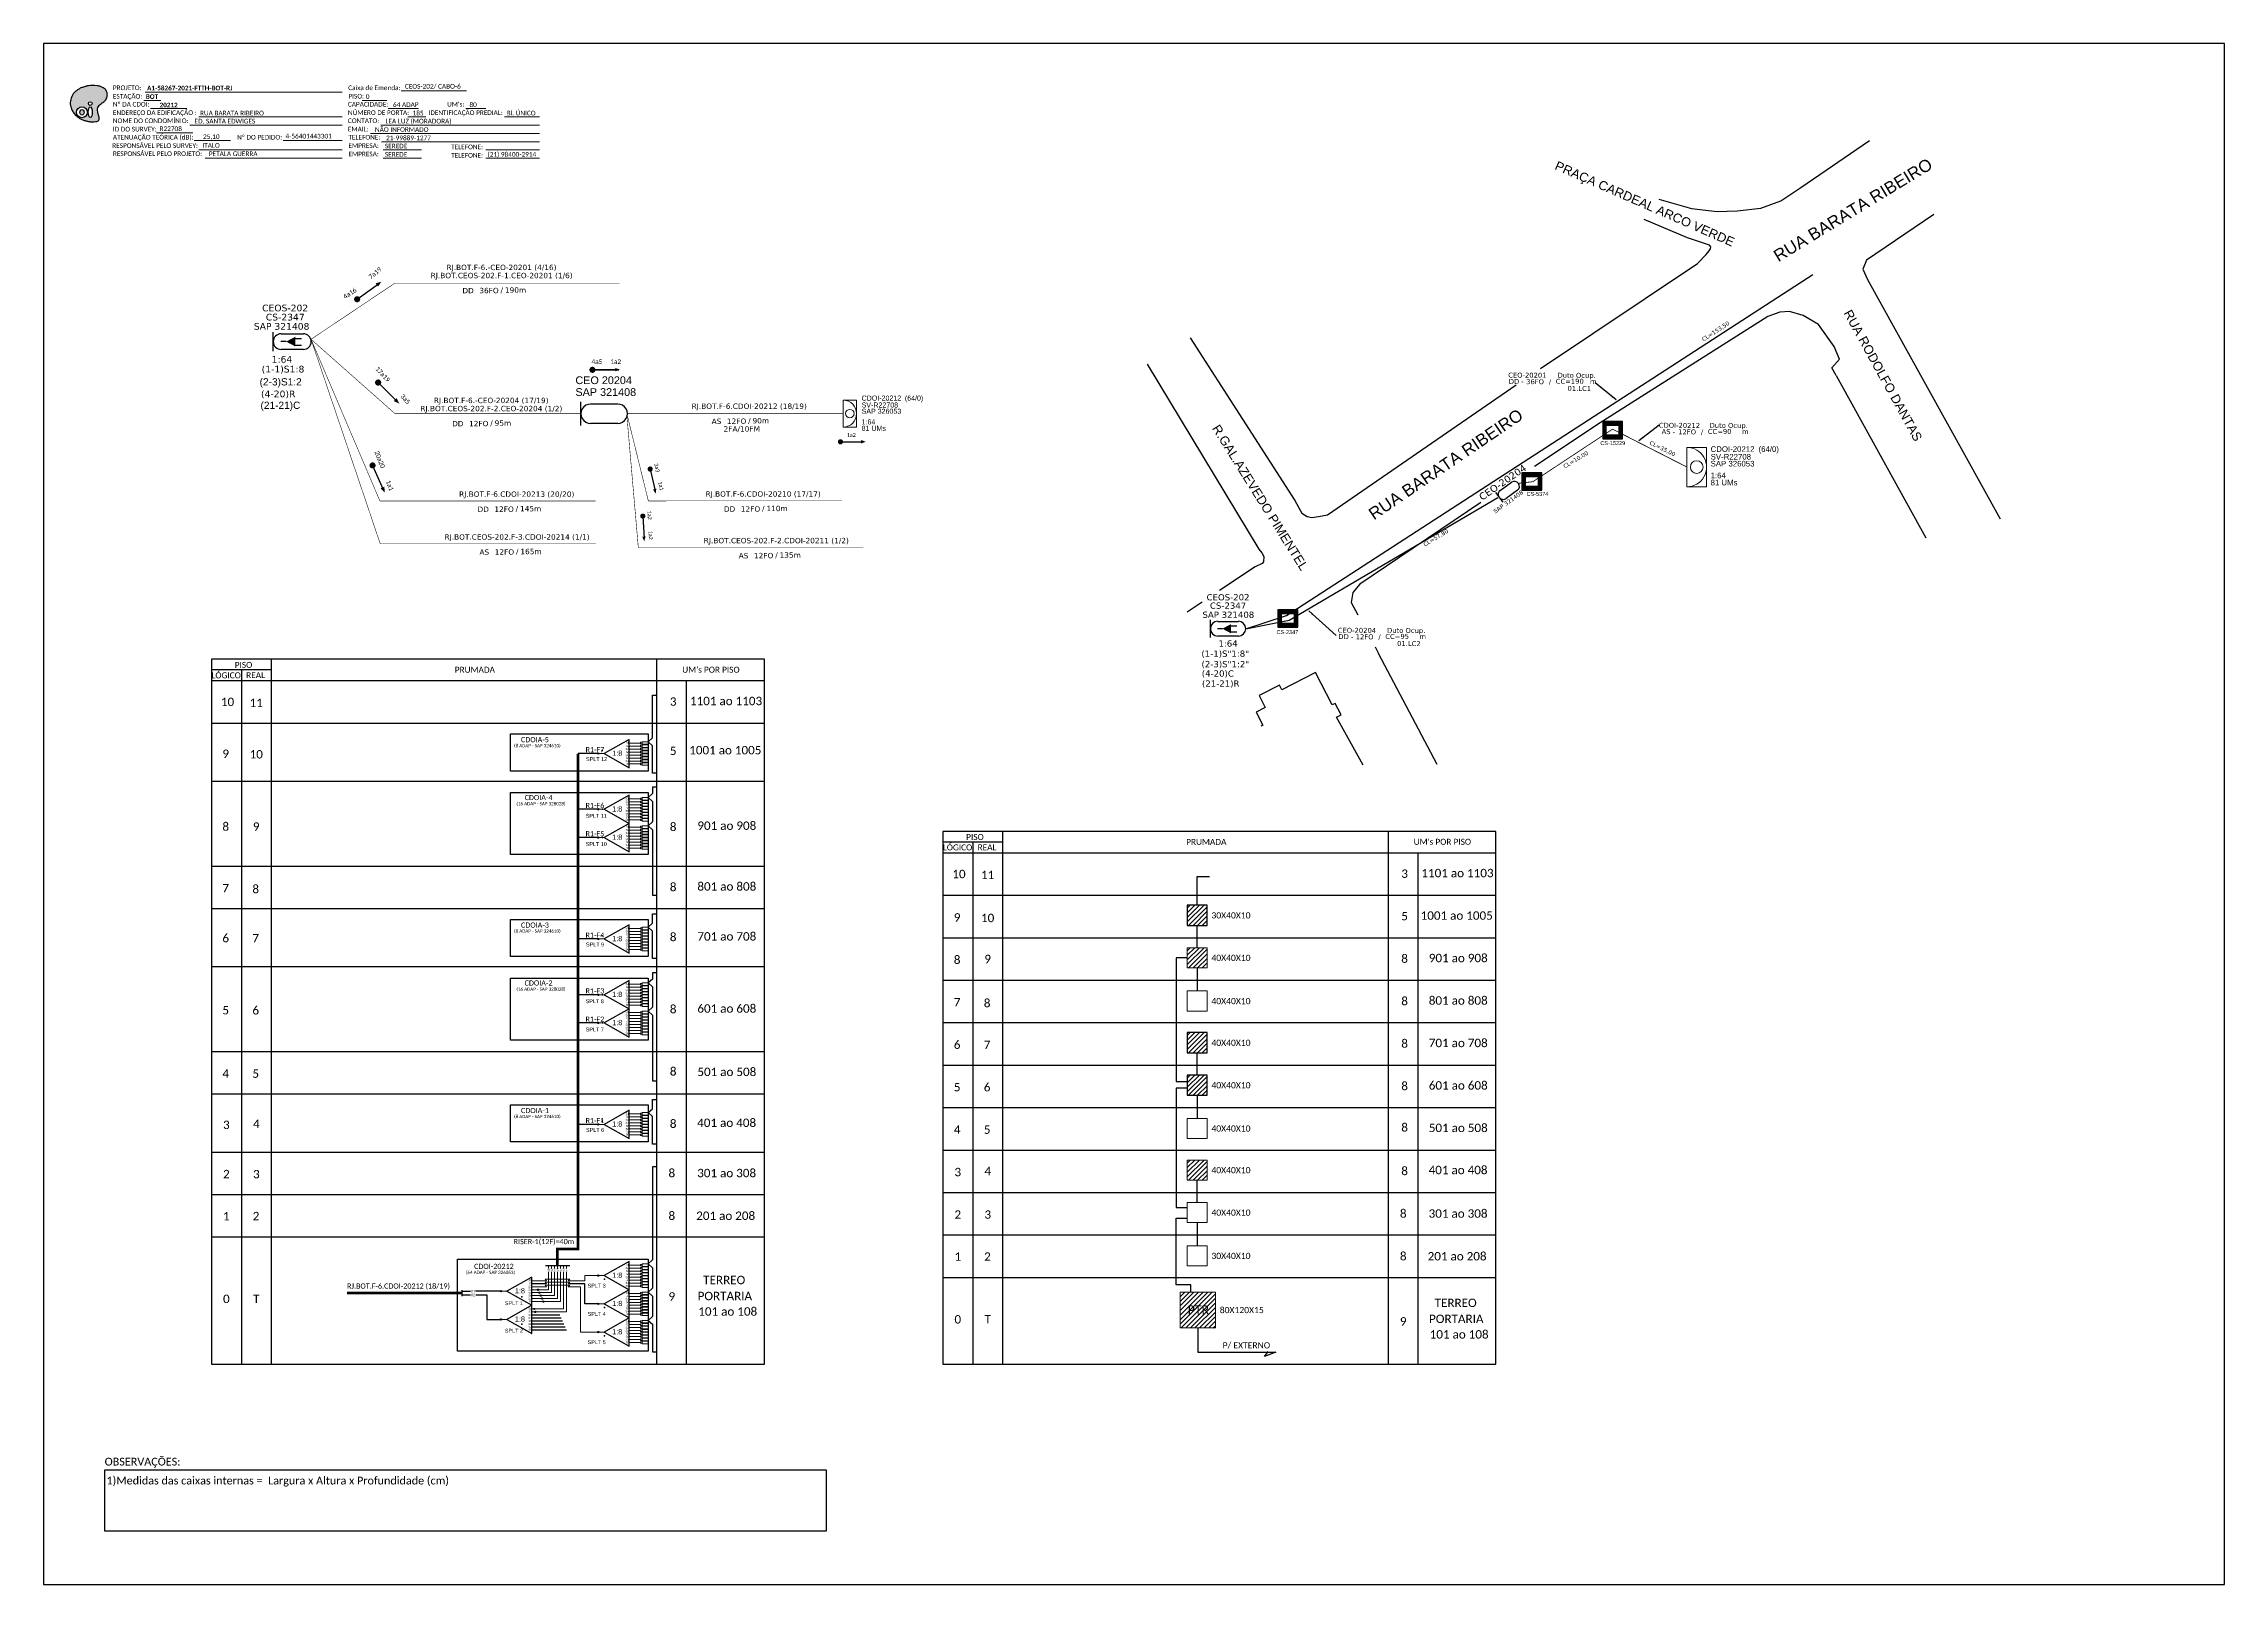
# Paper-space layout 'CDOI-20212' of a CAD drawing. Extents: x 521 to 1362, y -93 to 501.
# The model-space entities are those that its viewports show. They can reach past a viewport. Long polylines and large blocks are cut down to what shows.
import ezdxf
from ezdxf.enums import TextEntityAlignment as Align

# ---------------------------------------------------------------- set-up
doc = ezdxf.new("R2010")
doc.units = 0
for name, color, linetype in [('10.0-Cartográfico', 4, 'Continuous'), ('10.1-Caixas Subterrâneas', 5, 'Continuous'), ('20.4-CEOS', 1, 'Continuous'), ('20.5-CEO', 1, 'Continuous'), ('CAP a instalar', 1, 'Continuous'), ('celulas gpon', 7, 'Continuous'), ('label_cabos', 7, 'Continuous'), ('MUB', 251, 'Continuous'), ('SETA', 7, 'Continuous'), ('texto', 255, 'Continuous'), ('Txtruas', 150, 'Continuous')]:
    doc.layers.add(name, color=color, linetype=linetype)
for name, color, linetype, lineweight in [("20.0-LEGENDA DOS CDO'S", 1, 'Continuous', 0), ('20.1-CDO_INTERIOR', 1, 'Continuous', 0), ('40.1-ETIQUETAS', 1, 'Continuous', 20)]:
    doc.layers.add(name, color=color, linetype=linetype, lineweight=lineweight)
doc.styles.add('ARIAL', font='arial.ttf')
doc.styles.add('MtXpl_Calibri', font='calibri.ttf')
doc.styles.add('siredit', font='verdana.ttf')
doc.styles.add('WMF-Calibri0', font='calibri.ttf')
doc.styles.add('WMF-Calibri1', font='calibrib.ttf')
doc.linetypes.add('FENCELINE1', pattern='A,0.25,-0.1,[133,ltypeshp.shx,S=0.1,R=0,X=-0.1,Y=0],-0.1,1', length=1.45)
doc.linetypes.add('RESERVA', pattern='A,0.5,-0.15,["RESERVA",Standard,S=0.18,R=0,X=0,Y=-0.1],-1.3', length=1.95)
doc.dimstyles.new('CC', dxfattribs={"dimtxt": 0.8, "dimasz": 2, "dimexe": 0.18, "dimexo": 0.0625, "dimgap": 0.09, "dimtad": 0, "dimdec": 0, "dimrnd": 1, "dimzin": 0, "dimdsep": 46, "dimtxsty": 'siredit', "dimblk": 'NONE', "dimcen": 0, "dimse1": 1, "dimse2": 1, "dimsd1": 1, "dimsd2": 1, "dimclrt": 7, "dimadec": 0, "dimazin": 0, "dimtfac": 1, "dimtdec": 0, "dimtofl": 0, "dimtmove": 0, "dimatfit": 3, "dimfxl": 1, "dimtolj": 1, "dimtzin": 0, "dimarcsym": 0})

# ---------------------------------------------------------------- blocks, each defined once
blk = doc.blocks.new('OI')
h = blk.add_hatch(color=40)
edge = h.paths.add_edge_path()
edge.add_spline(control_points=[(4.35, -0.67), (3.92, -0.99), (3.26, -1.5), (2.81, -2.59), (2.9, -3.5), (3.06, -4.27), (3.31, -4.85), (3.37, -5.39), (3.4, -5.88), (3.2, -6.4), (2.54, -6.61), (1.65, -6.63), (0.55, -6.67), (-0.56, -6.42), (-1.61, -6.14), (-2.77, -5.61), (-3.92, -4.77), (-4.89, -3.7), (-5.34, -2.65), (-5.6, -1.94), (-5.85, -0.96), (-5.71, 0.47), (-5.1, 2.02), (-4.14, 3.02), (-3.3, 3.61), (-2.37, 4.16), (-1.36, 4.44), (-0.56, 4.7), (0.79, 4.85), (2.24, 4.97), (3.79, 4.57), (4.67, 4.21), (5.44, 3.65), (5.76, 2.99), (6.03, 2.21), (6.01, 1.46), (5.72, 0.64), (5.31, 0.08), (4.88, -0.38), (4.51, -0.55), (4.35, -0.67)], knot_values=[0, 0, 0, 0, 1.60434, 2.417191, 3.427595, 4.282808, 4.776746, 5.304182, 5.888771, 6.258406, 6.858137, 7.79129, 8.986195, 10.124242, 11.187857, 12.242908, 13.953784, 15.414161, 16.515391, 17.349188, 17.675853, 19.552021, 21.515531, 22.568638, 23.63245, 24.621084, 25.782718, 26.745347, 27.142653, 29.870543, 31.004649, 31.921532, 32.709589, 33.801391, 34.042471, 35.192333, 35.971461, 36.628871, 37.254359, 37.836911, 37.836911, 37.836911, 37.836911], degree=3, periodic=0)
h.paths.add_polyline_path([(1.13, -0.87, -1), (-0.04, -0.87, -1)], flags=16)
edge = h.paths.add_edge_path(flags=16)
edge.add_ellipse((0.56, -3.59), major_axis=(-0.02, 1.71), ratio=0.361305, start_angle=0, end_angle=360)
h.paths.add_polyline_path([(-0.36, -3.62, -1), (-3.8, -3.62, -1)], flags=16)
edge = h.paths.add_edge_path(flags=0)
edge.add_ellipse((-2.08, -3.62), major_axis=(0, 0.885), ratio=0.758294, start_angle=0, end_angle=360)
at = {"color": 40}
for centre, radius in [((-2.08, -3.62), 1.72), ((0.54, -0.87), 0.587)]:
    blk.add_circle(centre, radius, dxfattribs=at)
blk.add_ellipse((-2.08, -3.62), major_axis=(0, 0.885), ratio=0.758294, start_param=-3.141592653589792, end_param=3.141592653589792, dxfattribs=at)
blk.add_ellipse((0.56, -3.59), major_axis=(-0.02, 1.71), ratio=0.361305, dxfattribs=at)
at = {"color": 40, "start_tangent": (-0.800898, -0.598801), "end_tangent": (-0.800898, -0.598801)}
blk.add_spline([(4.35, -0.67), (3.2, -1.78), (2.9, -2.54), (2.92, -3.55), (3.12, -4.38), (3.28, -4.85), (3.37, -5.37), (3.35, -5.95), (3.2, -6.29), (2.66, -6.55), (1.73, -6.63), (0.54, -6.62), (-0.58, -6.41), (-1.6, -6.11), (-2.56, -5.67), (-3.95, -4.67), (-4.89, -3.56), (-5.37, -2.56), (-5.64, -1.78), (-5.72, -1.46), (-5.63, 0.42), (-4.84, 2.22), (-4.13, 2.99), (-3.27, 3.62), (-2.4, 4.09), (-1.3, 4.47), (-0.37, 4.72), (0.02, 4.77), (2.75, 4.8), (3.85, 4.53), (4.69, 4.16), (5.31, 3.68), (5.85, 2.73), (5.93, 2.5), (5.94, 1.35), (5.67, 0.62), (5.29, 0.08), (4.84, -0.36), (4.35, -0.67)], degree=3, dxfattribs=at)
blk = doc.blocks.new('ETIQUETA_RS5F')
at = {"layer": '40.1-ETIQUETAS', "color": 0, "style": 'siredit'}
blk.add_text('/', height=1.5, dxfattribs=at).set_placement((1.58, -1.95), align=Align.MIDDLE_RIGHT)
for tag, p in [('ETIQUETA_R_SECUNDARIA', (1.21, 2.1)), ('ETIQUETA_R_PRIMARIA', (1.21, 4.1)), ('F_ATIVAS/F_MORTAS', (1.14, -4.24))]:
    blk.add_attdef(tag, text='', height=1.5, dxfattribs=at).set_placement(p, align=Align.MIDDLE_CENTER)
for tag, p in [('TIPO_CABO', (-6.58, -2.12)), ('CAP_CABO', (0.4, -2.09))]:
    blk.add_attdef(tag, text='', height=1.5, dxfattribs=at).set_placement(p, align=Align.MIDDLE_RIGHT)
blk.add_attdef('METROS', text='', height=1.5, dxfattribs=at).set_placement((2.14, -1.95), align=Align.MIDDLE_LEFT)
for tag, p in [('FUSÃO_1', (0.85, -8.39)), ('FUSÃO_2', (0.85, -10.6)), ('FUSÃO_3', (0.85, -12.93)), ('FUSÃO_4', (0.85, -15.14)), ('FUSÃO_5', (0.85, -17.16))]:
    blk.add_attdef(tag, text='', height=1.5, dxfattribs=at).set_placement(p, align=Align.CENTER)
blk = doc.blocks.new('*X91')
at = {"color": 0, "linetype": 'Continuous'}
for p, q in [((-1.25, 0.34099), (-0.49099, 1.1)), ((-1.25, 0.517767), (-0.667767, 1.1)), ((-1.25, 0.694544), (-0.844544, 1.1)), ((-1.25, 0.87132), (-1.02132, 1.1)), ((-1.25, 1.048097), (-1.198097, 1.1)), ((-1.25, 0.164214), (-0.8035, 0.610714)), ((-1.25, -0.012563), (-0.8035, 0.433937)), ((-1.25, -0.18934), (-0.8035, 0.25716)), ((-1.25, -0.366117), (-0.8035, 0.080383)), ((-0.789214, 0.625), (-0.314214, 1.1)), ((-0.612437, 0.625), (-0.137437, 1.1)), ((-0.43566, 0.625), (0.03934, 1.1)), ((-0.258883, 0.625), (0.216117, 1.1)), ((-0.082107, 0.625), (0.392893, 1.1)), ((0.09467, 0.625), (0.56967, 1.1)), ((0.271447, 0.625), (0.746447, 1.1)), ((0.448223, 0.625), (0.923223, 1.1)), ((0.625, 0.625), (1.1, 1.1)), ((0.801777, 0.625), (1.25, 1.073223)), ((0.8035, 0.449947), (1.25, 0.896447)), ((0.8035, 0.27317), (1.25, 0.71967)), ((0.8035, 0.096393), (1.25, 0.542893)), ((0.8035, -0.080383), (1.25, 0.366117)), ((0.8035, -0.25716), (1.25, 0.18934)), ((0.8035, -0.433937), (1.25, 0.012563)), ((-1.25, -0.542893), (-0.8035, -0.096393)), ((-1.25, -0.71967), (-0.8035, -0.27317)), ((-1.25, -0.896447), (-0.8035, -0.449947)), ((-1.25, -1.073223), (-0.801777, -0.625)), ((-1.1, -1.1), (-0.625, -0.625)), ((-0.923223, -1.1), (-0.448223, -0.625)), ((-0.746447, -1.1), (-0.271447, -0.625)), ((-0.56967, -1.1), (-0.09467, -0.625)), ((-0.392893, -1.1), (0.082107, -0.625)), ((-0.216117, -1.1), (0.258883, -0.625)), ((-0.03934, -1.1), (0.43566, -0.625)), ((0.137437, -1.1), (0.612437, -0.625)), ((0.314214, -1.1), (0.789214, -0.625)), ((0.49099, -1.1), (1.25, -0.34099)), ((0.667767, -1.1), (1.25, -0.517767)), ((0.8035, -0.610714), (1.25, -0.164214)), ((0.844544, -1.1), (1.25, -0.694544)), ((1.02132, -1.1), (1.25, -0.87132)), ((1.198097, -1.1), (1.25, -1.048097))]:
    blk.add_line(p, q, dxfattribs=at)
blk = doc.blocks.new('*U98')
at = {"layer": '20.4-CEOS', "color": 7, "style": 'siredit'}
for tag, p in [('FIBRAS_SPLITTER', (0, 0)), ('FIBRAS_TOP_C', (0, -4.13)), ('RESERVA_FINAIS', (0, -5.46))]:
    blk.add_attdef(tag, p, '', height=1.01, dxfattribs=at)
for tag, p, flags in [('ID_ATIVIDADE', (0, -6.77), 3), ('FATOR', (0, -8.09), 1), ('QTDE', (0, -9.4), 1), ('FID', (0, -10.71), 1)]:
    blk.add_attdef(tag, p, '', height=1.01, dxfattribs=dict(at, flags=flags))
blk = doc.blocks.new('*U99')
at = {"layer": '20.4-CEOS', "color": 7, "style": 'siredit'}
blk.add_attdef('FIBRAS_SPLITTER', (0, 0), '', height=1.01, dxfattribs=at)
for tag, p, flags in [('QTDE', (0, -4.11), 1), ('ID_ATIVIDADE', (0, -1.48), 3), ('FATOR', (0, -2.79), 1), ('FID', (0, -5.42), 1)]:
    blk.add_attdef(tag, p, '', height=1.01, dxfattribs=dict(at, flags=flags))
blk = doc.blocks.new('Inst CB DT OCUP CFOA-SM-DD-S-36')
at = {"layer": 'label_cabos', "color": 0, "style": 'siredit'}
for tag, flags, p in [('ID_ATIVIDADE', 3, (1.31, 2.67)), ('FATOR', 1, (11.56, 2.55))]:
    blk.add_attdef(tag, text='', height=1, rotation=359.69, dxfattribs=dict(at, flags=flags)).set_placement(p, align=Align.MIDDLE_CENTER)
for tag, p in [('TIPO_CABO', (1.11, 0)), ('DESTINO_CABO', (3.13, 1.26)), ('CABO', (4.69, -0.05)), ('/', (7.71, -0.05)), ('LANCE', (10.41, 0.02)), ('TIPO_CABO', (13.11, 1.24)), ('UND', (16.46, 0)), ('FID', (13.65, -1.41))]:
    blk.add_attdef(tag, text='', height=1, rotation=359.69, dxfattribs=at).set_placement(p, align=Align.MIDDLE_CENTER)
blk.add_attdef('QTDE', (11.93, -0.45), '', height=1, rotation=359.69, dxfattribs=at)
blk = doc.blocks.new('_None')
blk = doc.blocks.new('Inst CB DT OCUP CFOA-SM-DD-S-12')
at = {"layer": 'label_cabos', "color": 0, "style": 'siredit'}
for tag, flags, p in [('ID_ATIVIDADE', 3, (1.31, 2.67)), ('FATOR', 1, (11.56, 2.55))]:
    blk.add_attdef(tag, text='', height=1, rotation=359.69, dxfattribs=dict(at, flags=flags)).set_placement(p, align=Align.MIDDLE_CENTER)
for tag, p in [('TIPO_CABO', (1.11, 0)), ('DESTINO_CABO', (3.13, 1.26)), ('CABO', (4.69, -0.05)), ('/', (7.71, -0.05)), ('LANCE', (10.41, 0.02)), ('TIPO_CABO', (13.11, 1.24)), ('UND', (16.46, 0)), ('FID', (13.65, -1.41))]:
    blk.add_attdef(tag, text='', height=1, rotation=359.69, dxfattribs=at).set_placement(p, align=Align.MIDDLE_CENTER)
blk.add_attdef('QTDE', (11.93, -0.45), '', height=1, rotation=359.69, dxfattribs=at)
blk = doc.blocks.new('SPLT_1-8_SC-APC')
at = {"color": 1, "lineweight": 0}
blk.add_lwpolyline([(-17.04, -7.55), (-19.26, -7.55)], dxfattribs=at)
at = {"color": 1}
blk.add_lwpolyline([(-7.37, -2.1), (-17.04, -7.55), (-7.37, -13), (-7.37, -2.1)], dxfattribs=at)
at = {"color": 3, "lineweight": 0}
for points in [[(-2.99, -3.51), (-7.37, -3.51)], [(-7.37, -4.66), (-2.99, -4.66)], [(-7.37, -5.82), (-2.99, -5.82)], [(-7.37, -6.97), (-2.99, -6.97)], [(-7.37, -8.12), (-2.99, -8.12)], [(-2.41, -3.02), (-2.41, -4)], [(-2.41, -3.02), (0, -3.02)], [(-2.41, -4), (0, -4)], [(-2.41, -4.17), (-2.41, -5.16)], [(-2.41, -4.17), (0, -4.17)], [(-2.41, -5.16), (0, -5.16)], [(-2.41, -5.32), (-2.41, -6.31)], [(-2.41, -5.32), (0, -5.32)], [(-2.41, -6.31), (0, -6.31)], [(-2.41, -6.48), (-2.41, -7.46)], [(-2.41, -6.48), (0, -6.48)], [(-2.41, -7.46), (0, -7.46)], [(-2.41, -7.63), (-2.41, -8.62)], [(-2.41, -7.63), (0, -7.63)], [(-7.37, -9.28), (-2.99, -9.28)], [(-7.37, -10.43), (-2.99, -10.43)], [(-7.37, -11.58), (-2.99, -11.58)], [(-2.41, -8.62), (0, -8.62)], [(-2.41, -8.78), (-2.41, -9.77)], [(-2.41, -8.78), (0, -8.78)], [(-2.41, -9.77), (0, -9.77)], [(-2.41, -9.94), (-2.41, -10.92)], [(-2.41, -9.94), (0, -9.94)], [(-2.41, -10.92), (0, -10.92)], [(-2.41, -11.09), (-2.41, -12.08)], [(-2.41, -11.09), (0, -11.09)], [(-2.41, -12.08), (0, -12.08)]]:
    blk.add_lwpolyline(points, dxfattribs=at)
for points in [[(-2.99, -3.22), (-2.41, -3.22), (-2.41, -3.8), (-2.99, -3.8)], [(-2.99, -4.38), (-2.41, -4.38), (-2.41, -4.95), (-2.99, -4.95)], [(-2.99, -5.53), (-2.41, -5.53), (-2.41, -6.1), (-2.99, -6.1)], [(-2.99, -6.68), (-2.41, -6.68), (-2.41, -7.26), (-2.99, -7.26)], [(-2.99, -7.84), (-2.41, -7.84), (-2.41, -8.41), (-2.99, -8.41)], [(-2.99, -8.99), (-2.41, -8.99), (-2.41, -9.56), (-2.99, -9.56)], [(-2.99, -10.14), (-2.41, -10.14), (-2.41, -10.72), (-2.99, -10.72)], [(-2.99, -11.3), (-2.41, -11.3), (-2.41, -11.87), (-2.99, -11.87)]]:
    blk.add_lwpolyline(points, close=True, dxfattribs=at)
at = {"color": 1, "style": 'ARIAL'}
for s, height, p in [('1:8', 2, (-13.91, -8.4)), ('S1', 0.75, (-8.74, -3.78)), ('S2', 0.75, (-8.74, -4.97)), ('S3', 0.75, (-8.74, -6.18)), ('S4', 0.75, (-8.74, -7.36)), ('S5', 0.75, (-8.74, -8.57)), ('S6', 0.75, (-8.74, -9.69)), ('S7', 0.75, (-8.74, -10.78)), ('S8', 0.75, (-8.74, -11.9))]:
    blk.add_text(s, height=height, dxfattribs=at).set_placement(p)
blk = doc.blocks.new('SPLITTER FUTURO')
blk.add_point((0, 0))
at = {"style": 'ARIAL', "text_generation_flag": 6, "flags": 4}
for tag, p, height in [('SPLT', (-6.22, -4.1), 1.5), ('INSTAL.', (-6.25, -6.09), 1.25)]:
    blk.add_attdef(tag, p, '', height=height, rotation=180, dxfattribs=at)
blk = doc.blocks.new('SPLITTER_')
blk.add_point((0, 0))
at = {"style": 'ARIAL', "flags": 4}
blk.add_attdef('SPLT', (0, -3.26), '', height=1.5, dxfattribs=at)

msp = doc.modelspace()

# ---------------------------------------------------------------- hatches: boundary and pattern name
h = msp.add_hatch(color=3)
h.dxf.hatch_style = 1
edge = h.paths.add_edge_path()
edge.add_arc((210.09, 321.57), 0.242, 0, 360)
h = msp.add_hatch(color=3)
h.dxf.hatch_style = 1
edge = h.paths.add_edge_path()
edge.add_arc((210.12, 300.08), 0.256, 0, 360)
h = msp.add_hatch(color=3)
h.dxf.hatch_style = 1
edge = h.paths.add_edge_path()
edge.add_arc((210.12, 289.18), 0.256, 0, 360)
h = msp.add_hatch()
h.set_pattern_fill('ANSI31', color=1, scale=10, style=0)
h.set_pattern_definition([(45, (-180.3224, -134.6338), (-0.8838835, 0.8838835), [])])
h.paths.add_polyline_path([(444.87, 263.09), (437.21, 263.09), (437.21, 255.32), (444.87, 255.32)])
h.paths.add_polyline_path([(443.18, 253.68), (443.18, 258.83)])
h = msp.add_hatch(color=3)
h.dxf.hatch_style = 1
edge = h.paths.add_edge_path()
edge.add_arc((210.09, 250.08), 0.242, 0, 360)
h = msp.add_hatch()
h.set_pattern_fill('ANSI31', color=1, scale=10, style=0)
h.set_pattern_definition([(45, (-180.3224, -151.0057), (-0.8838835, 0.8838835), [])])
h.paths.add_polyline_path([(444.87, 246.72), (437.21, 246.72), (437.21, 238.95), (444.87, 238.95)])
h.paths.add_polyline_path([(443.18, 237.31), (443.18, 242.46)])
h = msp.add_hatch(color=3)
h.dxf.hatch_style = 1
edge = h.paths.add_edge_path()
edge.add_arc((210.12, 228.59), 0.256, 0, 360)
h = msp.add_hatch(color=3)
h.dxf.hatch_style = 1
edge = h.paths.add_edge_path()
edge.add_arc((210.12, 217.69), 0.256, 0, 360)
h = msp.add_hatch()
h.set_pattern_fill('ANSI31', color=1, scale=10, style=0)
h.set_pattern_definition([(45, (-180.3224, -183.7494), (-0.8838835, 0.8838835), [])])
h.paths.add_polyline_path([(444.87, 213.97), (437.21, 213.97), (437.21, 206.2), (444.87, 206.2)])
h.paths.add_polyline_path([(443.18, 204.57), (443.18, 209.72)])
h = msp.add_hatch()
h.set_pattern_fill('ANSI31', color=1, scale=10, style=0)
h.set_pattern_definition([(45, (-180.3224, -200.1213), (-0.8838835, 0.8838835), [])])
h.paths.add_polyline_path([(444.87, 197.6), (437.21, 197.6), (437.21, 189.83), (444.87, 189.83)])
h.paths.add_polyline_path([(443.18, 188.19), (443.18, 193.34)])
h = msp.add_hatch(color=3)
h.dxf.hatch_style = 1
edge = h.paths.add_edge_path()
edge.add_arc((210.09, 178.59), 0.242, 0, 360)
h = msp.add_hatch()
h.set_pattern_fill('ANSI31', color=1, scale=10, style=0)
h.set_pattern_definition([(45, (-180.3224, -232.865), (-0.8838835, 0.8838835), [])])
h.paths.add_polyline_path([(444.87, 164.86), (437.21, 164.86), (437.21, 157.09), (444.87, 157.09)])
h.paths.add_polyline_path([(443.18, 155.45), (443.18, 160.6)])
h = msp.add_hatch(color=3)
h.dxf.hatch_style = 1
edge = h.paths.add_edge_path()
edge.add_arc((210.09, 120.31), 0.256, 0, 360)
h = msp.add_hatch(color=3)
h.dxf.hatch_style = 1
edge = h.paths.add_edge_path()
edge.add_arc((172.56, 114.3), 0.256, 0, 360)
h = msp.add_hatch(color=3)
h.dxf.hatch_style = 1
edge = h.paths.add_edge_path()
edge.add_arc((186.83, 114.87), 0.256, 0, 360)
h = msp.add_hatch(color=3)
h.dxf.hatch_style = 1
edge = h.paths.add_edge_path()
edge.add_arc((187.33, 113.72), 0.256, 0, 360)
h = msp.add_hatch(color=3)
h.dxf.hatch_style = 1
edge = h.paths.add_edge_path()
edge.add_arc((187.83, 112.57), 0.256, 0, 360)
h = msp.add_hatch(color=3)
h.dxf.hatch_style = 1
edge = h.paths.add_edge_path()
edge.add_arc((188.33, 111.41), 0.256, 0, 360)
h = msp.add_hatch(color=3)
h.dxf.hatch_style = 1
edge = h.paths.add_edge_path()
edge.add_arc((188.83, 110.26), 0.256, 0, 360)
h = msp.add_hatch(color=3)
h.dxf.hatch_style = 1
edge = h.paths.add_edge_path()
edge.add_arc((210.09, 109.41), 0.256, 0, 360)
h = msp.add_hatch()
h.set_pattern_fill('ANSI31', color=1, scale=10, style=0)
h.set_pattern_definition([(45, (-177.1443, -283.8211), (-0.8838835, 0.8838835), [])])
h.paths.add_polyline_path([(434.48, 100.14), (448.05, 100.14), (448.05, 113.9), (434.48, 113.9)])
h.paths.add_polyline_path([(436.48, 104.5), (446.56, 104.5), (446.56, 109.65), (436.48, 109.65)], flags=24)
h = msp.add_hatch(color=3)
h.dxf.hatch_style = 1
edge = h.paths.add_edge_path()
edge.add_arc((172.56, 103.4), 0.256, 0, 360)
h = msp.add_hatch(color=3)
h.dxf.hatch_style = 1
edge = h.paths.add_edge_path()
edge.add_arc((185.33, 107.43), 0.242, 0, 360)
h = msp.add_hatch(color=3)
h.dxf.hatch_style = 1
edge = h.paths.add_edge_path()
edge.add_arc((185.83, 106.28), 0.256, 0, 360)
h = msp.add_hatch(color=3)
h.dxf.hatch_style = 1
edge = h.paths.add_edge_path()
edge.add_arc((210.09, 98.51), 0.256, 0, 360)

# ---------------------------------------------------------------- linework, layer by layer
for p, q in [((837.17, 595.26), (-3.83, 595.26)), ((-3.83, 595.26), (-3.83, 1.26)), ((837.17, 1.26), (837.17, 595.26)), ((-3.83, 1.26), (837.17, 1.26))]:
    msp.add_line(p, q)
at = {"color": 5}
for p, q in [((210.09, 321.57), (202.25, 321.57)), ((210.09, 250.08), (202.25, 250.08)), ((210.09, 178.59), (202.25, 178.59))]:
    msp.add_line(p, q, dxfattribs=at)
at = {"color": 3}
msp.add_line((172.56, 114.3), (162.67, 114.3), dxfattribs=at)
at = {"color": 7, "lineweight": 0}
for points in [[(34.76, 573.3), (41.31, 573.3)], [(35.28, 576.58), (111.25, 576.58)], [(119.05, 573.34), (128.53, 573.34)], [(134.09, 577.07), (159.22, 577.07)], [(37.42, 570.23), (51.37, 570.23)], [(52.58, 563.88), (111.25, 563.88)], [(55.99, 566.99), (111.25, 566.99)], [(126.21, 563.88), (187.44, 563.88)], [(129.1, 570.23), (140.71, 570.23)], [(136.68, 566.99), (143.62, 566.99)], [(159.04, 570.23), (166.7, 570.23)], [(173.85, 566.99), (187.41, 566.99)], [(39.74, 560.82), (53.69, 560.82)], [(54.28, 557.85), (68.22, 557.85)], [(88.51, 557.85), (111.27, 557.85)], [(122.17, 560.64), (187.44, 560.64)], [(126.46, 557.41), (187.44, 557.41)], [(55.99, 554.29), (111.25, 554.29)], [(58.48, 551.06), (111.25, 551.06)], [(127.07, 554.29), (141.86, 554.29)], [(127.07, 551.06), (141.86, 551.06)], [(166.67, 554.29), (187.44, 554.29)], [(166.67, 551.06), (187.44, 551.06)], [(190.14, 118.33), (184.45, 118.33)], [(190.14, 118.33), (189.58, 118.96), (190.55, 118.96)], [(190.14, 117.18), (189.58, 117.8), (190.55, 117.8)], [(198.49, 118.33), (199.05, 118.96), (190.55, 118.96)], [(198.49, 117.18), (199.05, 117.8), (190.55, 117.8)], [(210.09, 120.31), (204.91, 120.31), (204.91, 118.33), (198.5, 118.33)], [(190.14, 116.03), (184.45, 116.03)], [(184.45, 114.87), (186.83, 114.87)], [(184.45, 113.72), (187.33, 113.72)], [(184.45, 112.57), (187.83, 112.57)], [(184.45, 111.41), (188.33, 111.41)], [(184.45, 110.26), (188.83, 110.26)], [(190.14, 116.03), (189.58, 116.65), (190.55, 116.65)], [(198.49, 116.03), (199.05, 116.65), (190.55, 116.65)], [(210.09, 98.51), (203.2, 98.51), (203.2, 116.03), (198.49, 116.03)], [(185.33, 107.43), (184.45, 107.43)], [(184.45, 106.28), (185.83, 106.28)]]:
    msp.add_lwpolyline(points, dxfattribs=at)
for points, const_width in [([(116.6, 496.37, 1), (117.56, 497.06, 1)], 1.18), ([(207.81, 470.09, 1), (207.81, 468.91, 1)], 1.17), ([(302.97, 441.75, 1), (303.97, 441.75, 1)], 1), ([(229.98, 431.73, 1), (230.2, 430.75, 1)], 1), ([(227.22, 413.61, 1), (227.27, 412.61, 1)], 1)]:
    msp.add_lwpolyline(points, format="xyb", close=True, dxfattribs=dict(const_width=const_width))
at = {"color": 7, "const_width": 1.18}
for points in [[(124.75, 465.02, 1), (125.59, 464.18, 1)], [(122.78, 433.18, 1), (123.26, 432.1, 1)]]:
    msp.add_lwpolyline(points, format="xyb", close=True, dxfattribs=at)
at = {"color": 0}
for points in [[(274.16, 357.9), (60.85, 357.9)], [(83.99, 353.79), (60.85, 353.79)], [(556.23, 291.55), (342.92, 291.55)], [(366.06, 287.44), (342.92, 287.44)]]:
    msp.add_lwpolyline(points, dxfattribs=at)
for points in [[(60.85, 357.9), (60.85, 86.18), (274.16, 86.18), (274.16, 357.9)], [(72.42, 353.79), (72.42, 86.18)], [(83.99, 86.18), (83.99, 357.9)], [(232.57, 357.9), (232.57, 86.18)], [(60.85, 349.68), (274.16, 349.68)], [(244.14, 86.18), (244.14, 349.68)], [(60.85, 333.31), (274.16, 333.31)], [(60.85, 310.93), (274.16, 310.93)], [(342.92, 291.55), (342.92, 86.18), (556.23, 86.18), (556.23, 291.55)], [(354.49, 287.44), (354.49, 86.18)], [(366.06, 86.18), (366.06, 291.55)], [(514.64, 291.55), (514.64, 86.18)], [(60.85, 278.19), (274.16, 278.19)], [(342.92, 283.33), (556.23, 283.33)], [(526.21, 86.18), (526.21, 283.33)], [(60.85, 261.82), (274.16, 261.82)], [(342.92, 266.95), (556.23, 266.95)], [(342.92, 250.58), (556.23, 250.58)], [(60.85, 239.44), (274.16, 239.44)], [(342.92, 234.21), (556.23, 234.21)], [(342.92, 217.84), (556.23, 217.84)], [(60.85, 206.7), (274.16, 206.7)], [(342.92, 201.47), (556.23, 201.47)], [(60.85, 190.33), (274.16, 190.33)], [(342.92, 185.09), (556.23, 185.09)], [(342.92, 168.72), (556.23, 168.72)], [(60.85, 167.95), (274.16, 167.95)], [(60.85, 151.58), (274.16, 151.58)], [(342.92, 152.35), (556.23, 152.35)], [(60.85, 135.21), (274.16, 135.21)], [(342.92, 135.98), (556.23, 135.98)], [(342.92, 119.61), (556.23, 119.61)]]:
    msp.add_lwpolyline(points)
at = {"color": 3}
for points in [[(232.57, 313.99), (230.92, 313.99), (230.92, 324.59), (229.35, 326.1), (230.92, 327.61), (230.92, 344.06), (232.57, 344.06)], [(232.58, 308.55), (230.93, 308.55), (230.92, 306.11), (229.35, 304.61), (230.92, 303.1), (230.92, 295.22), (229.35, 293.71), (230.92, 292.2), (230.92, 266.91), (232.57, 266.91)], [(441.04, 263.09), (441.04, 274.21), (445.75, 274.21)], [(232.57, 242.5), (230.92, 242.5), (230.92, 253.1), (229.35, 254.61), (230.92, 256.12), (230.92, 259.72), (232.57, 259.72)], [(441.04, 246.72), (441.04, 255.32)], [(232.58, 237.06), (230.93, 237.06), (230.92, 234.62), (229.35, 233.12), (230.92, 231.61), (230.92, 223.73), (229.35, 222.22), (230.92, 220.71), (230.92, 195.42), (232.57, 195.42)], [(437.21, 242.79), (432.91, 242.79), (432.91, 195.12), (437.21, 195.12)], [(441.04, 238.95), (441.04, 230.04)], [(441.04, 197.6), (441.04, 206.2)], [(232.57, 171.01), (230.92, 171.01), (230.92, 181.61), (229.35, 183.12), (230.92, 184.63), (230.92, 188.23), (232.57, 188.23)], [(437.21, 192.61), (432.91, 192.61), (432.91, 146.54), (437.21, 146.54)], [(441.04, 189.83), (441.04, 180.92)], [(232.57, 162.23), (230.92, 162.23), (230.92, 126.35), (229.36, 124.84), (230.92, 123.33), (230.92, 115.45), (229.35, 113.94), (230.92, 112.43), (230.92, 104.55), (229.35, 103.04), (230.92, 101.54), (230.92, 93.65), (230.92, 93.65), (230.92, 93.65), (230.92, 90.87), (232.57, 90.87)], [(441.04, 148.48), (441.04, 157.09)], [(438.55, 113.9), (438.55, 116.78), (432.91, 116.78), (432.91, 142.5), (437.21, 142.5)], [(441.04, 140.72), (441.04, 131.81)], [(157.62, 114.3), (160.79, 114.3)]]:
    msp.add_lwpolyline(points, dxfattribs=at)
at = {"color": 1}
for points in [[(176.22, 329.12), (229.35, 329.12), (229.35, 314.8), (176.22, 314.8)], [(176.22, 306.51), (229.35, 306.51), (229.35, 282.61), (176.22, 282.61)], [(444.87, 263.09), (437.21, 263.09), (437.21, 255.32), (444.87, 255.32)], [(176.22, 257.63), (229.35, 257.63), (229.35, 243.31), (176.22, 243.31)], [(176.22, 235.01), (229.35, 235.01), (229.35, 211.12), (176.22, 211.12)], [(444.87, 213.97), (437.21, 213.97), (437.21, 206.2), (444.87, 206.2)], [(444.87, 197.6), (437.21, 197.6), (437.21, 189.83), (444.87, 189.83)], [(176.22, 186.14), (229.35, 186.14), (229.35, 171.82), (176.22, 171.82)], [(155.78, 126.64), (229.35, 126.64), (229.35, 91.2), (155.78, 91.2)]]:
    msp.add_lwpolyline(points, close=True, dxfattribs=at)
at = {"color": 5, "const_width": 1}
msp.add_lwpolyline([(194.31, 124.17), (194.31, 130.56), (202.25, 130.56), (202.25, 321.57)], dxfattribs=at)
at = {"color": 5}
for points in [[(210.09, 300.08), (202.25, 300.08)], [(210.09, 289.18), (202.25, 289.18)], [(210.09, 228.59), (202.25, 228.59)], [(210.09, 217.69), (202.25, 217.69)], [(189.66, 124.17), (199.16, 124.17)]]:
    msp.add_lwpolyline(points, dxfattribs=at)
at = {"color": 1, "lineweight": 0}
for points in [[(444.87, 246.72), (437.21, 246.72), (437.21, 238.95), (444.87, 238.95)], [(444.87, 164.86), (437.21, 164.86), (437.21, 157.09), (444.87, 157.09)], [(434.48, 113.9), (448.05, 113.9), (448.05, 100.14), (434.48, 100.14)]]:
    msp.add_lwpolyline(points, close=True, dxfattribs=at)
at = {"lineweight": 0}
for points in [[(444.87, 230.04), (437.21, 230.04), (437.21, 222.27), (444.87, 222.27)], [(444.87, 180.92), (437.21, 180.92), (437.21, 173.15), (444.87, 173.15)], [(444.87, 148.48), (437.21, 148.48), (437.21, 140.72), (444.87, 140.72)], [(444.87, 131.81), (437.21, 131.81), (437.21, 124.04), (444.87, 124.04)]]:
    msp.add_lwpolyline(points, close=True, dxfattribs=at)
at = {"color": 1}
for points in [[(184.45, 119.74), (174.78, 114.3), (184.45, 108.85), (184.45, 119.74)], [(157.62, 112.32), (157.62, 114.67)], [(184.45, 108.85), (174.78, 103.4), (184.45, 97.95), (184.45, 108.85)], [(441.26, 100.14), (441.26, 90.74), (471.4, 90.74)], [(466.99, 89.15), (468.39, 90.98)], [(471.4, 90.74), (466.99, 89.15)]]:
    msp.add_lwpolyline(points, dxfattribs=at)
at = {"color": 5, "lineweight": 0}
for points in [[(185.57, 107.43), (196.62, 107.44), (196.62, 121.62)], [(186.07, 106.28), (197.78, 106.29), (197.78, 121.62)], [(186.83, 114.87), (190.84, 114.87), (190.84, 121.61)], [(187.57, 113.72), (191.99, 113.72), (191.99, 121.62)], [(188.07, 112.57), (193.15, 112.57), (193.15, 121.61)], [(188.57, 111.41), (194.31, 111.41), (194.31, 121.62)], [(189.07, 110.26), (195.46, 110.26), (195.46, 121.62)], [(190.84, 124.17), (190.84, 123.04)], [(191.99, 124.17), (191.99, 123.04)], [(193.15, 124.17), (193.15, 123.04)], [(194.31, 124.17), (194.31, 123.04)], [(195.46, 124.17), (195.46, 123.04)], [(196.62, 124.17), (196.62, 123.04)], [(197.78, 124.17), (197.78, 123.04)]]:
    msp.add_lwpolyline(points, dxfattribs=at)
at = {"color": 1, "const_width": 1}
msp.add_lwpolyline([(113.2, 113.58), (157.62, 113.58)], dxfattribs=at)
at = {"color": 2}
for points in [[(157.62, 112.83), (160.78, 112.83)], [(162.85, 112.83), (167.12, 112.83), (167.12, 103.36), (172.6, 103.36)]]:
    msp.add_lwpolyline(points, dxfattribs=at)
at = {"color": 1, "lineweight": 0}
for points in [[(174.78, 114.3), (172.56, 114.3)], [(174.78, 103.4), (172.56, 103.4)]]:
    msp.add_lwpolyline(points, dxfattribs=at)
at = {"color": 7}
for points in [[(190.14, 117.18), (184.45, 117.18)], [(210.09, 109.41), (204.91, 109.41), (204.91, 117.18), (198.49, 117.18)]]:
    msp.add_lwpolyline(points, dxfattribs=at)
at = {"color": 8, "linetype": 'RESERVA', "ltscale": 4}
for points in [[(184.45, 105.13), (195.22, 105.13)], [(184.45, 103.98), (195.75, 103.98)], [(184.45, 102.82), (196.27, 102.82)], [(184.45, 101.67), (196.79, 101.67)], [(184.45, 100.52), (197.32, 100.52)], [(184.45, 99.36), (197.84, 99.36)]]:
    msp.add_lwpolyline(points, dxfattribs=at)
at = {"color": 0}
msp.add_lwpolyline([(19.73, 45.46), (297.98, 45.46), (297.98, 21.75), (19.73, 21.75)], close=True, dxfattribs=at)
at = {"color": 3}
for centre, radius in [((210.09, 321.57), 0.242), ((210.12, 300.08), 0.256), ((210.12, 289.18), 0.256), ((210.09, 250.08), 0.242), ((210.12, 228.59), 0.256), ((210.12, 217.69), 0.256), ((210.09, 178.59), 0.242), ((210.09, 120.31), 0.256), ((172.56, 114.3), 0.256), ((186.83, 114.87), 0.256), ((186.83, 114.87), 0.242), ((187.33, 113.72), 0.256), ((187.33, 113.72), 0.242), ((187.83, 112.57), 0.256), ((187.83, 112.57), 0.242), ((188.33, 111.41), 0.256), ((188.33, 111.41), 0.242), ((188.83, 110.26), 0.256), ((188.83, 110.26), 0.242), ((210.09, 109.41), 0.256), ((172.56, 103.4), 0.256), ((185.33, 107.43), 0.242), ((185.83, 106.28), 0.256), ((185.83, 106.28), 0.242), ((210.09, 98.51), 0.256)]:
    msp.add_circle(centre, radius, dxfattribs=at)
at = {"layer": '10.0-Cartográfico'}
for p, q in [((630.15, 520.44), (613.37, 527.46)), ((638.6, 517.53), (630.15, 520.44)), ((634.02, 510.52), (637.32, 513.96)), ((637.32, 513.96), (638.49, 515.38)), ((638.49, 515.38), (638.98, 516.2)), ((639.09, 516.97), (638.6, 517.53)), ((638.98, 516.2), (639.09, 516.97))]:
    msp.add_line(p, q, dxfattribs=at)
for points in [[(673.84, 539.73), (700.37, 557.86)], [(619.01, 535.35), (631.66, 531.69), (641.52, 530.57), (649.3, 530.81), (658.39, 531.79), (666.15, 534.63), (673.84, 539.73)], [(725.14, 529.39), (699.12, 511.77), (697.74, 508.3), (699.56, 504.38), (716.02, 474.65)], [(573.39, 469.95), (634.02, 510.52)], [(687.4, 467.29), (685.79, 470.22), (688.68, 473.55), (686.72, 478.49), (680.59, 486.93), (674.77, 490.5), (669.48, 492.01), (665.73, 491.73), (661.07, 490.1), (596.43, 449.11)], [(438.36, 481.78), (478.66, 419.18), (481.41, 414.24), (483.46, 412.91), (485.19, 412.63), (487.82, 412.98), (491.27, 413.65), (564.1, 463.68)], [(421.72, 471.62), (464.84, 400.32), (465.94, 398.97), (466.71, 397.53), (466.62, 395.52), (466.08, 394.78), (463.45, 393.59)], [(716.02, 474.65), (750.67, 412.05)], [(687.4, 467.29), (722.05, 404.68)], [(596.43, 449.11), (571.16, 432.29)], [(550.42, 418.37), (503.81, 386.83), (501.03, 383.69), (500.45, 379.77), (502.93, 375.09)], [(463.45, 393.59), (449.68, 384.41)], [(442.92, 379.91), (437.22, 376.1)], [(509.64, 362.7), (512.06, 357.88)], [(510.85, 360.29), (533.48, 317.53)], [(486.63, 352.81), (473.68, 346.19), (472.77, 347.99), (464.91, 343.98), (467.31, 339.3), (463.82, 337.5), (466.41, 332.52), (465.72, 332.17)], [(495.4, 334.42), (494.76, 335.57), (496.51, 336.45), (494.25, 340.91), (493.04, 340.3), (486.63, 352.81), (473.68, 346.19), (472.77, 347.99), (464.91, 343.98), (467.31, 339.3), (463.82, 337.5), (466.41, 332.52)], [(505.04, 317.11), (495.4, 334.42)]]:
    msp.add_lwpolyline(points, dxfattribs=at)
at = {"layer": '10.1-Caixas Subterrâneas', "color": 30}
for p, q in [((597.43, 449.63), (597.43, 442.93)), ((605.04, 449.63), (597.43, 449.63)), ((598.79, 448.18), (598.79, 448.18)), ((598.79, 444.37), (598.79, 448.18)), ((598.79, 448.18), (603.68, 448.18)), ((603.68, 448.18), (603.68, 444.37)), ((605.04, 442.93), (605.04, 449.63)), ((597.43, 442.93), (605.04, 442.93)), ((603.68, 444.37), (598.79, 444.37)), ((566.28, 429.78), (566.28, 423.08)), ((573.89, 429.78), (566.28, 429.78)), ((573.89, 423.08), (573.89, 429.78)), ((566.28, 423.08), (573.89, 423.08)), ((567.64, 428.33), (567.64, 428.33)), ((567.64, 424.53), (567.64, 428.33)), ((567.64, 428.33), (572.53, 428.33)), ((572.53, 424.53), (567.64, 424.53)), ((572.53, 428.33), (572.53, 424.53)), ((472.18, 376.94), (472.18, 370.24)), ((479.8, 376.94), (472.18, 376.94)), ((472.18, 370.24), (479.8, 370.24)), ((473.54, 375.5), (473.54, 375.5)), ((473.54, 371.69), (473.54, 375.5)), ((473.54, 375.5), (478.44, 375.5)), ((478.44, 371.69), (473.54, 371.69)), ((478.44, 375.5), (478.44, 371.69)), ((479.8, 370.24), (479.8, 376.94))]:
    msp.add_line(p, q, dxfattribs=at)
at = {"layer": '20.1-CDO_INTERIOR', "lineweight": 18}
msp.add_lwpolyline([(309.69, 447.44), (309.69, 457.77), (304.52, 457.77), (304.52, 447.44)], close=True, dxfattribs=at)
at = {"layer": '20.1-CDO_INTERIOR', "color": 1, "lineweight": 18}
msp.add_lwpolyline([(637.49, 424.43), (637.48, 439.6), (629.89, 439.6), (629.9, 424.43)], close=True, dxfattribs=at)
at = {"layer": '20.1-CDO_INTERIOR', "lineweight": 18}
msp.add_circle((307.1, 452.61), 1.65, dxfattribs=at)
at = {"layer": '20.1-CDO_INTERIOR', "color": 1, "lineweight": 18}
msp.add_circle((633.69, 432.02), 2.43, dxfattribs=at)
at = {"layer": '20.1-CDO_INTERIOR', "lineweight": 18}
msp.add_arc((304.52, 452.61), 5.17, 270, 90, dxfattribs=at)
at = {"layer": '20.1-CDO_INTERIOR', "color": 1, "lineweight": 18}
msp.add_arc((629.9, 432.01), 7.59, 270.02759, 90.02759, dxfattribs=at)
at = {"layer": '20.4-CEOS', "color": 7}
for p, q in [((87.79, 483.43), (96.33, 483.43)), ((96.33, 477.34), (87.79, 477.34)), ((448.96, 372.53), (456.92, 372.53)), ((456.92, 366.86), (448.96, 366.86))]:
    msp.add_line(p, q, dxfattribs=at)
for points in [[(84.75, 476.71), (84.75, 484.05)], [(89.71, 480.38), (87.65, 480.38)], [(93.08, 481.59), (95.67, 481.59)], [(93.08, 479.06), (95.67, 479.06)], [(446.12, 366.28), (446.12, 373.12)], [(453.88, 370.82), (456.29, 370.82)], [(450.74, 369.7), (448.83, 369.7)], [(453.88, 368.46), (456.29, 368.46)]]:
    msp.add_lwpolyline(points, dxfattribs=at)
for points in [[(89.71, 480.38, 0, 3.76, 0), (93.23, 480.38, 3.76, 3.76, 0)], [(450.74, 369.7, 0, 3.5, 0), (454.02, 369.7, 3.5, 3.5, 0)]]:
    msp.add_lwpolyline(points, format="xyseb", dxfattribs=at)
for centre, radius, start, end in [((87.79, 480.38), 3.04, 90, 270), ((96.33, 480.38), 3.04, 270, 90), ((448.96, 369.7), 2.84, 90, 270), ((456.92, 369.7), 2.84, 270, 90)]:
    msp.add_arc(centre, radius, start, end, dxfattribs=at)
at = {"layer": '20.5-CEO', "color": 5}
for p, q in [((557.92, 423.01), (562.27, 426.16)), ((564.51, 423.06), (560.17, 419.91))]:
    msp.add_line(p, q, dxfattribs=at)
msp.add_lwpolyline([(556.14, 422.2), (558.85, 418.47)], dxfattribs=at)
for centre, start, end in [((559.04, 421.46), 125.91777, 305.91777), ((563.39, 424.61), 305.91777, 125.91777)]:
    msp.add_arc(centre, 1.91, start, end, dxfattribs=at)
at = {"layer": 'CAP a instalar', "color": 7, "ltscale": 5}
for p, q in [((475.51, 374.74), (678.44, 506.24)), ((476.56, 372.97), (557.04, 420.34)), ((459.75, 369.7), (475.51, 374.74)), ((459.75, 369.7), (476.56, 372.97))]:
    msp.add_line(p, q, dxfattribs=at)
at = {"layer": 'CAP a instalar', "color": 7, "ltscale": 5, "const_width": 0.2}
for points in [[(158.53, 502.91), (131.62, 502.91), (99.36, 481.31)], [(158.53, 502.91), (218.35, 502.91)], [(99.36, 481.11), (125.87, 418.91)], [(99.4, 481.19), (131.62, 452.65)], [(131.66, 452.6), (203.37, 452.6)], [(221.17, 452.25), (229.38, 418.96)], [(125.87, 418.91), (209.1, 418.92)], [(229.38, 418.96), (304.12, 419.01)]]:
    msp.add_lwpolyline(points, dxfattribs=at)
at = {"layer": 'CAP a instalar', "color": 8, "ltscale": 5, "const_width": 0.2}
for points in [[(99.36, 481.11), (126, 402.4)], [(221.05, 452.32), (225.51, 400.99)], [(126, 402.4), (209.23, 402.42)], [(225.51, 400.99), (312.29, 401.03)]]:
    msp.add_lwpolyline(points, dxfattribs=at)
at = {"layer": 'CAP a instalar', "linetype": 'FENCELINE1', "ltscale": 8, "const_width": 0.317}
for points in [[(221.29, 452.59), (304.52, 452.61)], [(570.46, 426.35), (601.21, 446.63), (629.9, 432.01), (629.9, 432.01)]]:
    msp.add_lwpolyline(points, dxfattribs=at)
at = {"layer": 'CAP a instalar', "ltscale": 5, "const_width": 0.317}
msp.add_lwpolyline([(570.53, 426.38), (564.94, 425.73)], dxfattribs=at)
at = {"layer": 'SETA'}
for points in [[(117.08, 496.71), (125.32, 502.66)], [(207.85, 469.44), (218.01, 469.44)], [(218.01, 469.44), (207.85, 469.44)], [(303.47, 441.75), (312.07, 441.75)], [(230.09, 431.24), (231.95, 422.85)], [(227.25, 413.11), (227.71, 404.53)]]:
    msp.add_lwpolyline(points, dxfattribs=at)
at = {"layer": 'SETA', "color": 7}
for points in [[(125.17, 464.6), (132.35, 457.41)], [(123.02, 432.64), (127.17, 423.37)]]:
    msp.add_lwpolyline(points, dxfattribs=at)
at = {"layer": 'SETA'}
for points in [[(124.19, 502.84), (126.41, 503.47), (125.11, 501.56)], [(216.59, 470.24), (218.42, 469.58), (216.59, 468.91)], [(311.38, 442.43), (313.21, 441.77), (311.38, 441.1)], [(232.46, 423.67), (232.21, 421.73), (231.16, 423.38)], [(228.35, 405.25), (227.78, 403.39), (227.02, 405.18)]]:
    msp.add_solid(points, dxfattribs=at)
at = {"layer": 'SETA', "color": 7}
for points in [[(132.34, 458.56), (133.32, 456.47), (131.23, 457.44)], [(127.57, 424.44), (127.74, 422.14), (126.13, 423.79)]]:
    msp.add_solid(points, dxfattribs=at)
at = {"layer": 'Txtruas', "color": 5}
msp.add_line((217.57, 456.32), (207.11, 456.32), dxfattribs=at)
for points in [[(203.36, 448.1), (203.38, 457.1)], [(217.56, 448.86), (207.1, 448.86)]]:
    msp.add_lwpolyline(points, dxfattribs=at)
for centre, start, end in [((207.1, 452.59), 89.92108, 269.92248), ((217.56, 452.59), 269.92108, 89.92248)]:
    msp.add_arc(centre, 3.73, start, end, dxfattribs=at)

# ---------------------------------------------------------------- block references
at = {"color": 7, "xscale": 1.213923925163967, "yscale": 1.213923925163967, "zscale": 1.213923925163967, "rotation": 0.1532896023949059}
msp.add_blockref('OI', (13.47, 573.2), dxfattribs=at)
at = {"color": 0, "lineweight": 0}
ref = msp.add_blockref('Inst CB DT OCUP CFOA-SM-DD-S-36', (562.41, 465.02), dxfattribs=dict(at, xscale=1.904326349397204, yscale=1.904326349397204, zscale=1.904326349397204))
ref.add_attrib('DESTINO_CABO', 'CEO-20201', dxfattribs={"layer": 'label_cabos', "color": 0, "height": 1.904, "rotation": 359.69001, "style": 'siredit'}).set_placement((568.37, 467.43), align=Align.MIDDLE_CENTER)
ref.add_attrib('TIPO_CABO', 'Duto Ocup.', dxfattribs={"layer": 'label_cabos', "color": 0, "height": 1.904, "rotation": 359.69001, "style": 'siredit'}).set_placement((587.37, 467.39), align=Align.MIDDLE_CENTER)
ref.add_attrib('/', '/', dxfattribs={"layer": 'label_cabos', "color": 0, "height": 1.9, "rotation": 359.69001, "style": 'siredit'}).set_placement((577.1, 464.93), align=Align.MIDDLE_CENTER)
ref.add_attrib('FID', '01.LC1', dxfattribs={"layer": 'label_cabos', "color": 0, "height": 1.904, "rotation": 359.69001, "style": 'siredit'}).set_placement((588.4, 462.33), align=Align.MIDDLE_CENTER)
ref.add_attrib('LANCE', 'CC=', dxfattribs={"layer": 'label_cabos', "color": 0, "height": 1.904, "rotation": 359.69001, "style": 'siredit'}).set_placement((582.23, 465.07), align=Align.MIDDLE_CENTER)
ref.add_attrib('UND', 'm', dxfattribs={"layer": 'label_cabos', "color": 0, "height": 1.9, "rotation": 359.69001, "style": 'siredit'}).set_placement((593.76, 465.03), align=Align.MIDDLE_CENTER)
ref.add_attrib('CABO', '36FO', dxfattribs={"layer": 'label_cabos', "color": 0, "height": 1.904, "rotation": 359.69001, "style": 'siredit'}).set_placement((571.33, 464.93), align=Align.MIDDLE_CENTER)
ref.add_attrib('TIPO_CABO', 'DD - ', dxfattribs={"layer": 'label_cabos', "color": 0, "height": 1.904, "rotation": 359.69001, "style": 'siredit'}).set_placement((564.52, 465.02), align=Align.MIDDLE_CENTER)
ref.add_attrib('QTDE', '190', (585.12, 464.16), dxfattribs={"layer": 'label_cabos', "color": 0, "height": 1.904, "rotation": 359.69001, "style": 'siredit'})
ref = msp.add_blockref('Inst CB DT OCUP CFOA-SM-DD-S-12', (621.05, 445.68), dxfattribs=dict(at, xscale=1.904326349397204, yscale=1.904326349397204, zscale=1.904326349397204))
ref.add_attrib('DESTINO_CABO', 'CDOI-20212', dxfattribs={"layer": 'label_cabos', "color": 0, "height": 1.904, "rotation": 359.69001, "style": 'siredit'}).set_placement((627.01, 448.09), align=Align.MIDDLE_CENTER)
ref.add_attrib('TIPO_CABO', 'Duto Ocup.', dxfattribs={"layer": 'label_cabos', "color": 0, "height": 1.904, "rotation": 359.69001, "style": 'siredit'}).set_placement((646.01, 448.05), align=Align.MIDDLE_CENTER)
ref.add_attrib('/', '/', dxfattribs={"layer": 'label_cabos', "color": 0, "height": 1.9, "rotation": 359.69001, "style": 'siredit'}).set_placement((635.74, 445.58), align=Align.MIDDLE_CENTER)
ref.add_attrib('LANCE', 'CC=', dxfattribs={"layer": 'label_cabos', "color": 0, "height": 1.904, "rotation": 359.69001, "style": 'siredit'}).set_placement((640.87, 445.72), align=Align.MIDDLE_CENTER)
ref.add_attrib('UND', 'm', dxfattribs={"layer": 'label_cabos', "color": 0, "height": 1.9, "rotation": 359.69001, "style": 'siredit'}).set_placement((652.4, 445.69), align=Align.MIDDLE_CENTER)
ref.add_attrib('CABO', '12FO', dxfattribs={"layer": 'label_cabos', "color": 0, "height": 1.904, "rotation": 359.69001, "style": 'siredit'}).set_placement((629.97, 445.58), align=Align.MIDDLE_CENTER)
ref.add_attrib('TIPO_CABO', 'AS - ', dxfattribs={"layer": 'label_cabos', "color": 0, "height": 1.904, "rotation": 359.69001, "style": 'siredit'}).set_placement((623.17, 445.67), align=Align.MIDDLE_CENTER)
ref.add_attrib('QTDE', '90', (643.77, 444.82), dxfattribs={"layer": 'label_cabos', "color": 0, "height": 1.904, "rotation": 359.69001, "style": 'siredit'})
ref = msp.add_blockref('Inst CB DT OCUP CFOA-SM-DD-S-12', (496.68, 366.66), dxfattribs=dict(at, xscale=1.904326349397204, yscale=1.904326349397204, zscale=1.904326349397204))
ref.add_attrib('DESTINO_CABO', 'CEO-20204', dxfattribs={"layer": 'label_cabos', "color": 0, "height": 1.904, "rotation": 359.69001, "style": 'siredit'}).set_placement((502.64, 369.07), align=Align.MIDDLE_CENTER)
ref.add_attrib('TIPO_CABO', 'Duto Ocup.', dxfattribs={"layer": 'label_cabos', "color": 0, "height": 1.904, "rotation": 359.69001, "style": 'siredit'}).set_placement((521.64, 369.03), align=Align.MIDDLE_CENTER)
ref.add_attrib('/', '/', dxfattribs={"layer": 'label_cabos', "color": 0, "height": 1.9, "rotation": 359.69001, "style": 'siredit'}).set_placement((511.37, 366.56), align=Align.MIDDLE_CENTER)
ref.add_attrib('FID', '01.LC2', dxfattribs={"layer": 'label_cabos', "color": 0, "height": 1.904, "rotation": 359.69001, "style": 'siredit'}).set_placement((522.67, 363.97), align=Align.MIDDLE_CENTER)
ref.add_attrib('LANCE', 'CC=', dxfattribs={"layer": 'label_cabos', "color": 0, "height": 1.904, "rotation": 359.69001, "style": 'siredit'}).set_placement((516.5, 366.7), align=Align.MIDDLE_CENTER)
ref.add_attrib('UND', 'm', dxfattribs={"layer": 'label_cabos', "color": 0, "height": 1.9, "rotation": 359.69001, "style": 'siredit'}).set_placement((528.03, 366.66), align=Align.MIDDLE_CENTER)
ref.add_attrib('CABO', '12FO', dxfattribs={"layer": 'label_cabos', "color": 0, "height": 1.904, "rotation": 359.69001, "style": 'siredit'}).set_placement((505.6, 366.56), align=Align.MIDDLE_CENTER)
ref.add_attrib('TIPO_CABO', 'DD - ', dxfattribs={"layer": 'label_cabos', "color": 0, "height": 1.904, "rotation": 359.69001, "style": 'siredit'}).set_placement((498.8, 366.65), align=Align.MIDDLE_CENTER)
ref.add_attrib('QTDE', '95', (519.4, 365.8), dxfattribs={"layer": 'label_cabos', "color": 0, "height": 1.904, "rotation": 359.69001, "style": 'siredit'})
ref = msp.add_blockref('SPLITTER FUTURO', (211.55, 322.79))
ref.add_attrib('SPLT', 'SPLT 12', (205.33, 318.69), dxfattribs={"height": 1.5, "rotation": 180, "style": 'ARIAL', "text_generation_flag": 6})
at = {"color": 3}
for p in [(229.35, 329.12), (229.35, 307.62), (229.35, 296.73), (229.35, 257.63), (229.35, 236.13), (229.35, 225.24), (229.35, 186.14), (229.35, 127.85), (229.35, 116.96), (229.35, 106.06)]:
    msp.add_blockref('SPLT_1-8_SC-APC', p, dxfattribs=at)
ref = msp.add_blockref('SPLITTER_', (211.74, 300.08), dxfattribs=dict(xscale=-1))
ref.add_attrib('SPLT', 'SPLT 11', (205.21, 296.82), dxfattribs={"height": 1.5, "style": 'ARIAL'})
ref = msp.add_blockref('SPLITTER_', (211.74, 289.18), dxfattribs=dict(xscale=-1))
ref.add_attrib('SPLT', 'SPLT 10', (205.21, 285.92), dxfattribs={"height": 1.5, "style": 'ARIAL'})
ref = msp.add_blockref('SPLITTER FUTURO', (211.55, 251.3))
ref.add_attrib('SPLT', 'SPLT 9', (205.33, 247.2), dxfattribs={"height": 1.5, "rotation": 180, "style": 'ARIAL', "text_generation_flag": 6})
ref = msp.add_blockref('SPLITTER_', (211.74, 228.59), dxfattribs=dict(xscale=-1))
ref.add_attrib('SPLT', 'SPLT 8', (205.21, 225.33), dxfattribs={"height": 1.5, "style": 'ARIAL'})
ref = msp.add_blockref('SPLITTER_', (211.74, 217.69), dxfattribs=dict(xscale=-1))
ref.add_attrib('SPLT', 'SPLT 7', (205.21, 214.43), dxfattribs={"height": 1.5, "style": 'ARIAL'})
ref = msp.add_blockref('SPLITTER FUTURO', (211.55, 179.8))
ref.add_attrib('SPLT', 'SPLT 6', (205.33, 175.71), dxfattribs={"height": 1.5, "rotation": 180, "style": 'ARIAL', "text_generation_flag": 6})
ref = msp.add_blockref('SPLITTER_', (212.48, 118.93), dxfattribs=dict(xscale=-1))
ref.add_attrib('SPLT', 'SPLT 3', (205.95, 115.67), dxfattribs={"height": 1.5, "style": 'ARIAL'})
ref = msp.add_blockref('SPLITTER_', (180.56, 112.17), dxfattribs=dict(xscale=-1))
ref.add_attrib('SPLT', 'SPLT 1', (174.03, 108.91), dxfattribs={"height": 1.5, "style": 'ARIAL'})
ref = msp.add_blockref('SPLITTER_', (180.56, 101.57), dxfattribs=dict(xscale=-1))
ref.add_attrib('SPLT', 'SPLT 2', (174.03, 98.3), dxfattribs={"height": 1.5, "style": 'ARIAL'})
ref = msp.add_blockref('SPLITTER_', (212.48, 108.03), dxfattribs=dict(xscale=-1))
ref.add_attrib('SPLT', 'SPLT 4', (205.95, 104.77), dxfattribs={"height": 1.5, "style": 'ARIAL'})
ref = msp.add_blockref('SPLITTER_', (212.48, 97.14), dxfattribs=dict(xscale=-1))
ref.add_attrib('SPLT', 'SPLT 5', (205.95, 93.88), dxfattribs={"height": 1.5, "style": 'ARIAL'})
at = {"layer": '10.1-Caixas Subterrâneas', "color": 30, "xscale": 3.044899329420139, "yscale": 3.044899329420139, "zscale": 6.089798658840278, "rotation": 180.0000000000625}
for p in [(601.23, 446.28), (570.08, 426.43), (475.99, 373.59)]:
    msp.add_blockref('*X91', p, dxfattribs=at)
at = {"layer": '20.4-CEOS', "color": 0, "lineweight": 0}
ref = msp.add_blockref('*U98', (442.67, 358.87), dxfattribs=dict(at, xscale=2.380407936746505, yscale=2.380407936746505, zscale=2.380407936746505))
ref.add_attrib('FIBRAS_SPLITTER', '(1-1)S"1:8"', (442.67, 358.87), dxfattribs={"color": 7, "height": 2.4034, "style": 'siredit'})
ref.add_attrib('FIBRAS_TOP_C', '(4-20)C', (442.8, 351.23), dxfattribs={"color": 7, "height": 2.403, "style": 'siredit'})
ref.add_attrib('RESERVA_FINAIS', '(21-21)R', (442.89, 347.35), dxfattribs={"color": 7, "height": 2.403, "style": 'siredit'})
at = {"layer": '20.4-CEOS', "color": 0, "lineweight": 0, "xscale": 2.380407936746505, "yscale": 2.380407936746505, "zscale": 2.380407936746505}
msp.add_blockref('*U99', (442.71, 354.84), dxfattribs=at).add_auto_attribs({'FIBRAS_SPLITTER': '(2-3)S"1:2"'})
at = {"layer": '40.1-ETIQUETAS', "color": 7}
ref = msp.add_blockref('ETIQUETA_RS5F', (171.16, 502.96), dxfattribs=dict(at, xscale=1.378472709545349, yscale=1.378472709545349, zscale=1.378472709545349))
ref.add_attrib('ETIQUETA_R_PRIMARIA', 'RJ.BOT.F-6.-CEO-20201 (4/16)', dxfattribs={"color": 0, "height": 2.0677, "style": 'siredit'}).set_placement((172.74, 508.99), align=Align.MIDDLE_CENTER)
ref.add_attrib('ETIQUETA_R_SECUNDARIA', 'RJ.BOT.CEOS-202.F-1.CEO-20201 (1/6)', dxfattribs={"color": 0, "height": 2.0677, "style": 'siredit'}).set_placement((172.79, 505.86), align=Align.MIDDLE_CENTER)
ref.add_attrib('TIPO_CABO', 'DD', dxfattribs={"color": 0, "height": 2.068, "style": 'siredit'}).set_placement((162.04, 500.04), align=Align.MIDDLE_RIGHT)
ref.add_attrib('CAP_CABO', '36FO', dxfattribs={"color": 0, "height": 2.068, "style": 'siredit'}).set_placement((171.67, 500.07), align=Align.MIDDLE_RIGHT)
ref.add_attrib('METROS', '190m', dxfattribs={"color": 0, "height": 2.068, "style": 'siredit'}).set_placement((174.07, 500.26), align=Align.MIDDLE_LEFT)
ref = msp.add_blockref('ETIQUETA_RS5F', (167.19, 451.67), dxfattribs=dict(at, xscale=1.378472709545349, yscale=1.378472709545349, zscale=1.378472709545349))
ref.add_attrib('ETIQUETA_R_PRIMARIA', 'RJ.BOT.F-6.-CEO-20204 (17/19)', dxfattribs={"color": 0, "height": 2.0677, "style": 'siredit'}).set_placement((168.77, 457.7), align=Align.MIDDLE_CENTER)
ref.add_attrib('ETIQUETA_R_SECUNDARIA', 'RJ.BOT.CEOS-202.F-2.CEO-20204 (1/2)', dxfattribs={"color": 0, "height": 2.0677, "style": 'siredit'}).set_placement((168.82, 454.57), align=Align.MIDDLE_CENTER)
ref.add_attrib('TIPO_CABO', 'DD', dxfattribs={"color": 0, "height": 2.068, "style": 'siredit'}).set_placement((158.07, 448.75), align=Align.MIDDLE_RIGHT)
ref.add_attrib('CAP_CABO', '12FO', dxfattribs={"color": 0, "height": 2.068, "style": 'siredit'}).set_placement((167.7, 448.78), align=Align.MIDDLE_RIGHT)
ref.add_attrib('METROS', '95m', dxfattribs={"color": 0, "height": 2.068, "style": 'siredit'}).set_placement((170.1, 448.98), align=Align.MIDDLE_LEFT)
at = {"layer": 'CAP a instalar', "linetype": 'FENCELINE1', "ltscale": 7}
ref = msp.add_blockref('ETIQUETA_RS5F', (266.65, 452.58), dxfattribs=dict(at, xscale=1.378472709545349, yscale=1.378472709545349, zscale=1.378472709545349))
ref.add_attrib('ETIQUETA_R_SECUNDARIA', 'RJ.BOT.F-6.CDOI-20212 (18/19)', dxfattribs={"layer": '40.1-ETIQUETAS', "color": 0, "height": 2.0677, "style": 'siredit'}).set_placement((268.28, 455.48), align=Align.MIDDLE_CENTER)
ref.add_attrib('TIPO_CABO', 'AS', dxfattribs={"layer": '40.1-ETIQUETAS', "color": 0, "height": 2.068, "style": 'siredit'}).set_placement((257.53, 449.67), align=Align.MIDDLE_RIGHT)
ref.add_attrib('CAP_CABO', '12FO', dxfattribs={"layer": '40.1-ETIQUETAS', "color": 0, "height": 2.068, "style": 'siredit'}).set_placement((267.15, 449.7), align=Align.MIDDLE_RIGHT)
ref.add_attrib('METROS', '90m', dxfattribs={"layer": '40.1-ETIQUETAS', "color": 0, "height": 2.068, "style": 'siredit'}).set_placement((269.56, 449.89), align=Align.MIDDLE_LEFT)
ref.add_attrib('F_ATIVAS/F_MORTAS', '2FA/10FM', dxfattribs={"layer": '40.1-ETIQUETAS', "color": 0, "height": 2.068, "style": 'siredit'}).set_placement((265.4, 446.73), align=Align.MIDDLE_CENTER)
at = {"layer": 'CAP a instalar', "color": 7, "linetype": 'FENCELINE1', "ltscale": 7}
ref = msp.add_blockref('ETIQUETA_RS5F', (176.98, 418.67), dxfattribs=dict(at, xscale=1.378472709545349, yscale=1.378472709545349, zscale=1.378472709545349))
ref.add_attrib('ETIQUETA_R_SECUNDARIA', 'RJ.BOT.F-6.CDOI-20213 (20/20)', dxfattribs={"layer": '40.1-ETIQUETAS', "color": 0, "height": 2.0677, "style": 'siredit'}).set_placement((178.61, 421.57), align=Align.MIDDLE_CENTER)
ref.add_attrib('TIPO_CABO', 'DD', dxfattribs={"layer": '40.1-ETIQUETAS', "color": 0, "height": 2.068, "style": 'siredit'}).set_placement((167.86, 415.75), align=Align.MIDDLE_RIGHT)
ref.add_attrib('CAP_CABO', '12FO', dxfattribs={"layer": '40.1-ETIQUETAS', "color": 0, "height": 2.068, "style": 'siredit'}).set_placement((177.48, 415.78), align=Align.MIDDLE_RIGHT)
ref.add_attrib('METROS', '145m', dxfattribs={"layer": '40.1-ETIQUETAS', "color": 0, "height": 2.068, "style": 'siredit'}).set_placement((179.89, 415.97), align=Align.MIDDLE_LEFT)
ref = msp.add_blockref('ETIQUETA_RS5F', (272, 418.75), dxfattribs=dict(at, xscale=1.378472709545349, yscale=1.378472709545349, zscale=1.378472709545349))
ref.add_attrib('ETIQUETA_R_SECUNDARIA', 'RJ.BOT.F-6.CDOI-20210 (17/17)', dxfattribs={"layer": '40.1-ETIQUETAS', "color": 0, "height": 2.0677, "style": 'siredit'}).set_placement((273.63, 421.65), align=Align.MIDDLE_CENTER)
ref.add_attrib('TIPO_CABO', 'DD', dxfattribs={"layer": '40.1-ETIQUETAS', "color": 0, "height": 2.068, "style": 'siredit'}).set_placement((262.88, 415.83), align=Align.MIDDLE_RIGHT)
ref.add_attrib('CAP_CABO', '12FO', dxfattribs={"layer": '40.1-ETIQUETAS', "color": 0, "height": 2.068, "style": 'siredit'}).set_placement((272.51, 415.86), align=Align.MIDDLE_RIGHT)
ref.add_attrib('METROS', '110m', dxfattribs={"layer": '40.1-ETIQUETAS', "color": 0, "height": 2.068, "style": 'siredit'}).set_placement((274.91, 416.05), align=Align.MIDDLE_LEFT)
at = {"layer": 'CAP a instalar', "color": 8, "linetype": 'FENCELINE1', "ltscale": 7}
ref = msp.add_blockref('ETIQUETA_RS5F', (177.11, 402.16), dxfattribs=dict(at, xscale=1.378472709545349, yscale=1.378472709545349, zscale=1.378472709545349))
ref.add_attrib('ETIQUETA_R_SECUNDARIA', 'RJ.BOT.CEOS-202.F-3.CDOI-20214 (1/1)', dxfattribs={"layer": '40.1-ETIQUETAS', "color": 0, "height": 2.0677, "style": 'siredit'}).set_placement((178.74, 405.06), align=Align.MIDDLE_CENTER)
ref.add_attrib('TIPO_CABO', 'AS', dxfattribs={"layer": '40.1-ETIQUETAS', "color": 0, "height": 2.068, "style": 'siredit'}).set_placement((167.99, 399.24), align=Align.MIDDLE_RIGHT)
ref.add_attrib('CAP_CABO', '12FO', dxfattribs={"layer": '40.1-ETIQUETAS', "color": 0, "height": 2.068, "style": 'siredit'}).set_placement((177.61, 399.27), align=Align.MIDDLE_RIGHT)
ref.add_attrib('METROS', '165m', dxfattribs={"layer": '40.1-ETIQUETAS', "color": 0, "height": 2.068, "style": 'siredit'}).set_placement((180.02, 399.46), align=Align.MIDDLE_LEFT)
at = {"layer": 'CAP a instalar', "color": 8, "ltscale": 5}
ref = msp.add_blockref('ETIQUETA_RS5F', (277.08, 400.77), dxfattribs=dict(at, xscale=1.378472709545349, yscale=1.378472709545349, zscale=1.378472709545349))
ref.add_attrib('ETIQUETA_R_SECUNDARIA', 'RJ.BOT.CEOS-202.F-2.CDOI-20211 (1/2)', dxfattribs={"layer": '40.1-ETIQUETAS', "color": 0, "height": 2.0677, "style": 'siredit'}).set_placement((278.71, 403.67), align=Align.MIDDLE_CENTER)
ref.add_attrib('TIPO_CABO', 'AS', dxfattribs={"layer": '40.1-ETIQUETAS', "color": 0, "height": 2.068, "style": 'siredit'}).set_placement((267.96, 397.86), align=Align.MIDDLE_RIGHT)
ref.add_attrib('CAP_CABO', '12FO', dxfattribs={"layer": '40.1-ETIQUETAS', "color": 0, "height": 2.068, "style": 'siredit'}).set_placement((277.59, 397.89), align=Align.MIDDLE_RIGHT)
ref.add_attrib('METROS', '135m', dxfattribs={"layer": '40.1-ETIQUETAS', "color": 0, "height": 2.068, "style": 'siredit'}).set_placement((279.99, 398.08), align=Align.MIDDLE_LEFT)

# ---------------------------------------------------------------- texts
at = {"color": 7, "lineweight": 0, "style": 'WMF-Calibri0'}
for s, height, p in [('PROJETO:', 1.793, (22.88, 577.33)), ('ESTAÇÃO:', 1.793, (22.88, 574.05)), ('Nº DA CDOI:', 1.7927, (22.88, 570.98)), ('CAPACIDADE:', 1.7927, (113.52, 570.98)), ('Caixa de Emenda:', 1.7927, (113.63, 577.33)), ('PISO:', 1.793, (113.7, 574.09)), ("UM's:", 1.793, (151.77, 570.98)), ('ENDEREÇO DA EDIFICAÇÃO :', 1.7927, (22.88, 567.74)), ('NOME DO CONDOMÍNIO:', 1.7927, (22.88, 564.63)), ('CONTATO:', 1.793, (113.52, 564.63)), ('NÚMERO DE PORTA:', 1.7927, (113.52, 567.74)), ('IDENTIFICAÇÃO PREDIAL:', 1.7927, (144.61, 567.74)), ('RESPONSÁVEL PELO SURVEY:', 1.7927, (22.63, 555.04)), ('ATENUAÇÃO TEÓRICA (dB):', 1.7927, (22.88, 558.28)), ('ID DO SURVEY:', 1.7927, (22.88, 561.39)), ('Nº DO PEDIDO:', 1.7927, (70.8, 558.28)), ('EMAIL:', 1.793, (113.52, 561.39)), ('TELEFONE:', 1.793, (113.71, 558.28)), ('EMPRESA:', 1.793, (113.71, 555.04)), ('TELEFONE:', 1.793, (153.31, 554.54)), ('RESPONSÁVEL PELO PROJETO:', 1.7927, (22.88, 551.93)), ('EMPRESA:', 1.793, (113.71, 551.8)), ('TELEFONE:', 1.793, (153.31, 551.3))]:
    msp.add_text(s, height=height, dxfattribs=at).set_placement(p)
at = {"color": 7}
for s, height, style, p in [('BOT', 1.793, 'WMF-Calibri1', (35.56, 573.95)), ('A1-58267-2021-FTTH-BOT-RJ', 1.7927, 'WMF-Calibri1', (36.07, 577.23)), ('0', 1.79, 'WMF-Calibri0', (120.4, 573.94)), (' 64 ADAP', 1.793, 'WMF-Calibri0', (130.27, 570.85)), ('CEOS-202/ CABO-6', 1.7927, 'WMF-Calibri0', (135.49, 577.91)), ('80', 1.793, 'WMF-Calibri0', (160.39, 570.83)), ('R22708', 1.793, 'WMF-Calibri0', (40.9, 561.56)), ('ED. SANTA EDWIGES', 1.7927, 'WMF-Calibri0', (54.36, 564.48)), ('RUA BARATA RIBEIRO', 1.7927, 'WMF-Calibri0', (56.5, 567.58)), ('LEA LUZ (MORADORA)', 1.7927, 'WMF-Calibri0', (127.99, 564.48)), ('185', 1.793, 'WMF-Calibri0', (138.46, 567.59)), ('Bl. ÚNICO', 1.793, 'WMF-Calibri0', (174.74, 567.59)), ('ITALO', 1.793, 'WMF-Calibri0', (57.39, 555.13)), ('25,10', 1.793, 'WMF-Calibri0', (57.65, 558.52)), ('4-56401443301', 1.7927, 'WMF-Calibri0', (89.45, 558.69)), ('NÃO INFORMADO', 1.7927, 'WMF-Calibri0', (123.95, 561.24)), ('SEREDE', 1.793, 'WMF-Calibri0', (127.77, 554.89)), ('21-99889-1277', 1.7927, 'WMF-Calibri0', (128.24, 558.01)), ('PETALA GUERRA', 1.7927, 'WMF-Calibri0', (59.88, 551.9)), ('SEREDE', 1.793, 'WMF-Calibri0', (127.77, 551.66)), ('(21) 98400-2914', 1.7927, 'WMF-Calibri0', (167.37, 551.66)), ('1101 ao 1103', 3.24, 'WMF-Calibri0', (245.42, 340.21)), ('1001 ao 1005', 3.24, 'WMF-Calibri0', (245.13, 321.25)), ('901 ao 908', 3.24, 'WMF-Calibri0', (248.28, 292.14)), ('801 ao 808', 3.24, 'WMF-Calibri0', (248.28, 268.72)), ('1101 ao 1103', 3.24, 'WMF-Calibri0', (527.49, 273.86)), ('1001 ao 1005', 3.24, 'WMF-Calibri0', (527.2, 257.49)), ('701 ao 708', 3.24, 'WMF-Calibri0', (248.28, 249.46)), ('30X40X10', 2.373, 'WMF-Calibri0', (446.52, 257.99)), ('40X40X10', 2.373, 'WMF-Calibri0', (446.52, 241.62)), ('901 ao 908', 3.24, 'WMF-Calibri0', (530.35, 241.11)), ('40X40X10', 2.373, 'WMF-Calibri0', (446.52, 224.94)), ('801 ao 808', 3.24, 'WMF-Calibri0', (530.35, 224.74)), ('601 ao 608', 3.24, 'WMF-Calibri0', (248.28, 221.66)), ('40X40X10', 2.373, 'WMF-Calibri0', (446.52, 208.87)), ('701 ao 708', 3.24, 'WMF-Calibri0', (530.35, 208.37)), ('501 ao 508', 3.24, 'WMF-Calibri0', (248.28, 197.23)), ('40X40X10', 2.373, 'WMF-Calibri0', (446.52, 192.5)), ('601 ao 608', 3.24, 'WMF-Calibri0', (530.35, 192)), ('401 ao 408', 3.24, 'WMF-Calibri0', (248.21, 177.6)), ('40X40X10', 2.373, 'WMF-Calibri0', (446.52, 175.82)), ('501 ao 508', 3.24, 'WMF-Calibri0', (530.35, 175.63)), ('301 ao 308', 3.24, 'WMF-Calibri0', (248.21, 158.21)), ('40X40X10', 2.373, 'WMF-Calibri0', (446.52, 159.76)), ('401 ao 408', 3.24, 'WMF-Calibri0', (530.28, 159.39)), ('201 ao 208', 3.24, 'WMF-Calibri0', (247.84, 141.75)), ('40X40X10', 2.373, 'WMF-Calibri0', (446.52, 143.39)), ('301 ao 308', 3.24, 'WMF-Calibri0', (530.28, 142.61)), ('30X40X10', 2.373, 'WMF-Calibri0', (446.52, 126.71)), ('201 ao 208', 3.24, 'WMF-Calibri0', (529.91, 126.15)), ('TERREO', 3.24, 'WMF-Calibri0', (250.53, 116.99)), ('PORTARIA', 3.24, 'WMF-Calibri0', (248.37, 110.82)), ('TERREO', 3.24, 'WMF-Calibri0', (532.6, 108.18)), ('101 ao 108', 3.24, 'WMF-Calibri0', (248.63, 104.85)), ('PTR', 3.433, 'WMF-Calibri0', (437.34, 105.37)), ('80X120X15', 2.373, 'WMF-Calibri0', (449.75, 105.83)), ('PORTARIA', 3.24, 'WMF-Calibri0', (530.44, 102.01)), ('P/ EXTERNO', 2.373, 'WMF-Calibri0', (450.82, 92.23)), ('101 ao 108', 3.24, 'WMF-Calibri0', (530.7, 96.03))]:
    msp.add_text(s, height=height, dxfattribs=dict(at, style=style)).set_placement(p)
at = {"color": 7, "style": 'WMF-Calibri1'}
msp.add_text('20212', height=1.793, dxfattribs=at).set_placement((44.39, 570.69), align=Align.CENTER)
at = {"color": 0, "style": 'WMF-Calibri0'}
for s, p in [('  LÓGICO', (59.27, 350.57)), ('     PISO', (65.81, 354.6)), ('PRUMADA', (154.72, 352.71)), ("UM's POR PISO", (242.46, 352.74)), ('    REAL', (71.03, 350.63)), ('  LÓGICO', (341.34, 284.22)), ('     PISO', (347.88, 288.25)), ('    REAL', (353.1, 284.27)), ('PRUMADA', (436.79, 286.36)), ("UM's POR PISO", (524.53, 286.39))]:
    msp.add_text(s, height=2.3, dxfattribs=at).set_placement(p)
at = {"color": 7, "style": 'WMF-Calibri0'}
for s, p in [('10', (67.1, 341.49)), ('11', (78.16, 341.13)), ('10', (78.16, 321.29)), ('9', (78.16, 293.4)), ('10', (349.17, 275.13)), ('11', (360.23, 274.77)), ('10', (360.23, 258.18)), ('9', (360.23, 242.37))]:
    msp.add_text(s, height=3.24, dxfattribs=at).set_placement(p, align=Align.MIDDLE_CENTER)
at = {"color": 1, "style": 'WMF-Calibri0'}
for s, p in [('(8 ADAP - SAP 324610)', (186.57, 324)), ('(16 ADAP - SAP 328028)', (187.96, 301.59)), ('(8 ADAP - SAP 324610)', (186.57, 252.51)), ('(16 ADAP - SAP 328028)', (187.96, 230.1)), ('(8 ADAP - SAP 324610)', (186.57, 181.02)), ('(64 ADAP - SAP 326053)', (168.49, 120.92))]:
    msp.add_text(s, height=1.25, dxfattribs=at).set_placement(p, align=Align.CENTER)
at = {"color": 1}
for s, height, style, p in [('CDOIA-5', 2, 'WMF-Calibri0', (180.26, 325.92)), ('CDOIA-4', 2, 'WMF-Calibri0', (181.66, 303.61)), ('CDOIA-3', 2, 'WMF-Calibri0', (180.26, 254.43)), ('CDOIA-2', 2, 'WMF-Calibri0', (181.66, 232.12)), ('CDOIA-1', 2, 'WMF-Calibri0', (180.26, 182.94)), ('CDOI-20212', 2, 'WMF-Calibri0', (162.18, 122.85)), ('S1', 0.75, 'ARIAL', (183.08, 118.06)), ('RJ.BOT.F-6.CDOI-20212 (18/19) ', 2, 'WMF-Calibri0', (113.18, 115.27)), ('1:8', 2, 'ARIAL', (177.91, 113.44)), ('S2', 0.75, 'ARIAL', (183.08, 116.88)), ('S3', 0.75, 'ARIAL', (183.08, 115.66)), ('S4', 0.75, 'ARIAL', (183.08, 114.49)), ('S5', 0.75, 'ARIAL', (183.08, 113.27)), ('S6', 0.75, 'ARIAL', (183.08, 112.15)), ('S7', 0.75, 'ARIAL', (183.08, 111.06)), ('S8', 0.75, 'ARIAL', (183.08, 109.94)), ('1:8', 2, 'ARIAL', (177.91, 102.55)), ('S1', 0.75, 'ARIAL', (183.08, 107.17)), ('S2', 0.75, 'ARIAL', (183.08, 105.98)), ('S3', 0.75, 'ARIAL', (183.08, 104.77)), ('S4', 0.75, 'ARIAL', (183.08, 103.59)), ('S5', 0.75, 'ARIAL', (183.08, 102.38)), ('S6', 0.75, 'ARIAL', (183.08, 101.26)), ('S7', 0.75, 'ARIAL', (183.08, 100.16)), ('S8', 0.75, 'ARIAL', (183.08, 99.04))]:
    msp.add_text(s, height=height, dxfattribs=dict(at, style=style)).set_placement(p)
at = {"color": 5, "style": 'WMF-Calibri0'}
for s, p in [('R1-F7', (205.16, 322.05)), ('R1-F6', (205.16, 300.55)), ('R1-F5', (205.16, 289.66)), ('R1-F4', (205.16, 250.56)), ('R1-F3', (205.16, 229.06)), ('R1-F2', (205.16, 218.17)), ('R1-F1', (205.16, 179.07)), ('RISER-1(12F)=40m', (177.44, 132.42))]:
    msp.add_text(s, height=2, dxfattribs=at).set_placement(p)
at = {"style": 'ARIAL'}
for s, p in [('01', (190.89, 122.48)), ('02', (192.05, 122.48)), ('03', (193.2, 122.48)), ('04', (194.36, 122.48)), ('05', (195.52, 122.48)), ('06', (196.67, 122.48)), ('07', (197.83, 122.48))]:
    msp.add_text(s, height=0.75, rotation=90, dxfattribs=at).set_placement(p, align=Align.MIDDLE_CENTER)
for s, p in [('02', (161.78, 112.83)), ('01', (161.79, 114.3))]:
    msp.add_text(s, height=1, dxfattribs=at).set_placement(p, align=Align.MIDDLE_CENTER)
for s, style, p in [('OBSERVAÇÕES:', 'WMF-Calibri0', (19.71, 47.08)), ('1)Medidas das caixas internas =  Largura x Altura x Profundidade (cm)', 'MtXpl_Calibri', (20.4, 39.78))]:
    msp.add_text(s, height=3, dxfattribs=dict(style=style)).set_placement(p)
at = {"insert": (307.12, 444.38), "char_height": 1.5, "width": 25.3588, "attachment_point": 5}
msp.add_mtext('\\C7;\\fCalibri|b0|i0|c0|p34;  1a2', dxfattribs=at)
at = {"char_height": 1.5, "width": 25.3588, "attachment_point": 5}
for s, insert, rotation in [('\\C7;\\fCalibri|b0|i0|c0|p34;3a3       1a1', (233.44, 428.24), 282.48634), ('\\C7;\\fCalibri|b0|i0|c0|p34;1a2        1a2', (230.07, 409.6), 273.06612)]:
    msp.add_mtext(s, dxfattribs=dict(at, insert=insert, rotation=rotation))
at = {"color": 7, "style": 'WMF-Calibri0'}
for tag, flags, p in [('3', 4, (238.95, 341.61)), ('9', 4, (66.39, 321.48)), ('5', 4, (238.95, 322.64)), ('8', 4, (66.39, 293.43)), ('8', 4, (238.95, 293.3)), ('7', 4, (66.39, 269.68)), ('8', 4, (77.96, 269.34)), ('8', 4, (238.95, 270.12)), ('3', 4, (521.02, 275.25)), ('8', 4, (238.95, 250.86)), ('9', 4, (348.46, 258.38)), ('5', 4, (521.02, 258.88)), ('6', 4, (66.39, 250.42)), ('7', 4, (77.96, 250.4)), ('8', 4, (348.46, 242.07)), ('8', 4, (521.02, 242.51)), ('7', 4, (348.46, 225.7)), ('8', 4, (360.03, 225.36)), ('8', 4, (521.02, 226.14)), ('5', 4, (66.39, 222.62)), ('6', 4, (77.96, 222.6)), ('8', 4, (238.95, 223.05)), ('6', 4, (348.46, 209.33)), ('7', 4, (360.03, 209.31)), ('8', 4, (521.02, 209.77)), ('4', 4, (66.39, 198.19)), ('5', 4, (77.96, 198.17)), ('8', 4, (238.95, 199.04)), ('5', 4, (348.46, 192.96)), ('6', 4, (360.03, 192.94)), ('8', 4, (521.02, 193.39)), ('3', 4, (66.64, 178.42)), ('4', 4, (78.21, 178.82)), ('8', 4, (238.95, 178.86)), ('4', 4, (348.46, 176.59)), ('5', 4, (360.03, 176.57)), ('8', 4, (521.02, 177.44)), ('2', 4, (66.64, 159.44)), ('3', 4, (78.21, 159.42)), ('8', 4, (238.43, 159.84)), ('3', 4, (348.71, 160.21)), ('4', 4, (360.28, 160.61)), ('8', 4, (521.02, 160.65)), ('1', 4, (66.64, 143.23)), ('2', 4, (78.08, 143.25)), ('8', 4, (238.43, 143.39)), ('2', 4, (348.71, 143.84)), ('3', 4, (360.28, 143.83)), ('8', 4, (520.5, 144.24)), ('1', 4, (348.71, 127.63)), ('2', 4, (360.15, 127.65)), ('8', 4, (520.5, 127.79)), ('0', 4, (66.64, 111.33)), ('T', 12, (78.21, 111.37)), ('9', 4, (238.43, 112.26)), ('0', 4, (348.71, 103.42)), ('T', 12, (360.28, 103.46)), ('9', 4, (520.5, 102.64))]:
    msp.add_attdef(tag, text='XX', height=3.24, dxfattribs=dict(at, flags=flags)).set_placement(p, align=Align.MIDDLE_CENTER)
at = {"layer": '10.1-Caixas Subterrâneas', "color": 30, "style": 'ARIAL'}
for s, p in [('CS-15229', (596.51, 440.49)), ('CS-5374', (568.06, 420.9)), ('CS-2347', (471.63, 367.63))]:
    msp.add_text(s, height=1.523, dxfattribs=at).set_placement(p)
at = {"layer": "20.0-LEGENDA DOS CDO'S", "color": 1, "style": 'ARIAL'}
for s, height, rotation, p in [('SAP 326053', 1.947, 359.97241, (311.63, 452.57)), ('CDOI-20212', 1.947, 0.11799, (311.63, 457.62)), ('SV-R22708', 1.947, 359.97241, (311.63, 454.97)), ('81 UMs', 1.947, 359.97241, (311.61, 445.98)), ('1:64', 1.947, 359.97241, (311.61, 448.45)), ('CDOI-20212', 2.157, 0.11799, (639.04, 437.86)), ('SAP 326053', 2.157, 359.97241, (639.04, 432.25)), ('SV-R22708', 2.157, 359.97241, (639.05, 434.92)), ('1:64', 2.157, 359.97241, (639.02, 427.69)), ('81 UMs', 2.157, 359.97241, (639.02, 424.96))]:
    msp.add_text(s, height=height, rotation=rotation, dxfattribs=at).set_placement(p)
for height, p in [(1.947, (331.85, 457.61)), (2.157, (661.45, 437.85))]:
    msp.add_text('(64/0)', height=height, rotation=359.97241, dxfattribs=at).set_placement(p, align=Align.CENTER)
at = {"layer": '20.4-CEOS', "color": 7, "style": 'siredit'}
for s, height, p in [('CEOS-202', 2.579, (89.31, 494.63)), ('CS-2347', 2.579, (89.35, 491.11)), ('SAP 321408', 2.579, (87.96, 487.54)), ('(1-1)S1:8', 2.579, (88.49, 471.06)), ('1:64', 2.579, (88.08, 474.82)), ('(4-20)R', 2.579, (86.63, 461.5)), ('CEOS-202', 2.403, (452.94, 383.01)), ('CS-2347', 2.403, (452.94, 379.79)), ('SAP 321408', 2.403, (453.06, 376.29)), ('1:64', 2.403, (452.94, 365.2))]:
    msp.add_text(s, height=height, dxfattribs=at).set_placement(p, align=Align.TOP_CENTER)
at = {"layer": '20.4-CEOS', "color": 5, "style": 'siredit'}
msp.add_text('CEO-20204', height=2.721, rotation=34.63831, dxfattribs=at).set_placement((558.05, 427.25), align=Align.TOP_CENTER)
at = {"layer": '20.5-CEO', "color": 5, "style": 'siredit'}
msp.add_text('SAP 321408', height=1.622, rotation=35.91777, dxfattribs=at).set_placement((560.51, 419.29), align=Align.TOP_CENTER)
at = {"layer": '40.1-ETIQUETAS', "color": 5, "style": 'ARIAL'}
for s, p in [('CEO 20204', (201.26, 464)), ('SAP 321408', (201.26, 459.44))]:
    msp.add_text(s, height=2.983, dxfattribs=at).set_placement(p)
at = {"layer": 'celulas gpon', "color": 3, "style": 'siredit'}
for s, rotation, p in [('CL=153,50', 33.26228, (636.31, 480.38)), ('CL=10,00', 31.10785, (582.82, 431.42)), ('CL=35,00', 333.70007, (615.3, 440.85)), ('CL=57,80', 31.10785, (528.85, 401.32))]:
    msp.add_text(s, height=1.587, rotation=rotation, dxfattribs=at).set_placement(p)
at = {"layer": 'MUB', "color": 5, "style": 'ARIAL'}
for s, height, rotation, p in [('PRAÇA CARDEAL ARCO VERDE', 3.4952, 336.38964, (578.65, 546.92)), ('RUA BARATA RIBEIRO', 4.6603, 31.31203, (665.14, 510.94)), ('RUA RODOLFO DANTAS', 3.4952, 298.92193, (690.22, 491.42)), ('R.GAL.AZEVEDO PIMENTEL', 3.4952, 301.9748, (446.63, 446.95)), ('RUA BARATA RIBEIRO', 4.6603, 34.2535, (509.19, 411.42))]:
    msp.add_text(s, height=height, rotation=rotation, dxfattribs=at).set_placement(p)
at = {"layer": 'texto', "char_height": 1.7727, "width": 29.9695, "attachment_point": 5, "style": 'ARIAL'}
for s, insert, rotation in [('\\C7;\\fCalibri|b0|i0|c0|p34;7a19', (123.98, 506.82), 39.15685), ('\\C7;\\fCalibri|b0|i0|c0|p34;4a16', (114.27, 498.99), 32.79192)]:
    msp.add_mtext(s, dxfattribs=dict(at, insert=insert, rotation=rotation))
at = {"layer": 'texto', "insert": (213.16, 472.64), "char_height": 1.7727, "width": 29.9695, "attachment_point": 5}
msp.add_mtext('\\C7;\\fCalibri|b0|i0|c0|p34;4a5     1a2', dxfattribs=at)
at = {"layer": 'texto', "color": 7, "insert": (87.58, 464.45), "char_height": 2.787, "width": 16.6072, "attachment_point": 5, "style": 'ARIAL'}
msp.add_mtext('(2-3)S1:2', dxfattribs=at)
at = {"layer": 'texto', "color": 7, "char_height": 1.7727, "width": 29.9695, "attachment_point": 5, "style": 'ARIAL'}
for s, insert, rotation in [('\\C7;\\fCalibri|b0|i0|c0|p34;17a19', (126.96, 467.74), 311.95685), ('\\C7;\\fCalibri|b0|i0|c0|p34;3a5', (135.66, 458.21), 311.95685), ('\\C7;\\fCalibri|b0|i0|c0|p34;20a20', (125.82, 434.93), 291.072), ('\\C7;\\fCalibri|b0|i0|c0|p34;1a1', (129.68, 424.89), 291.072)]:
    msp.add_mtext(s, dxfattribs=dict(at, insert=insert, rotation=rotation))
at = {"layer": 'texto', "color": 0, "insert": (87.49, 455.41), "char_height": 2.787, "width": 16.6072, "attachment_point": 5, "style": 'ARIAL'}
msp.add_mtext('(21-21)C', dxfattribs=at)

# ---------------------------------------------------------------- leaders
at = {"layer": 'label_cabos'}
for points in [[(602.65, 457.92), (594.57, 464.48)], [(611.4, 442.2), (619.13, 448.27)], [(484.08, 376.58), (494.66, 367.05)]]:
    msp.add_leader(points, dimstyle='CC', override={"dimgap": 0.09, "dimtad": 0}, dxfattribs=at)

psp = doc.layouts.new('CDOI-20212')

# ---------------------------------------------------------------- linework, layer by layer
psp.add_lwpolyline([(521.28, -92.84), (1362.28, -92.84), (1362.28, 501.16), (521.28, 501.16)], close=True)

# ---------------------------------------------------------------- viewports
at = {"layer": '0'}
psp.add_viewport(center=(941.78, 204.16), size=(841, 594), view_center_point=(416.67, 298.26), view_height=594, dxfattribs=at)

doc.saveas('drawing.dxf')
